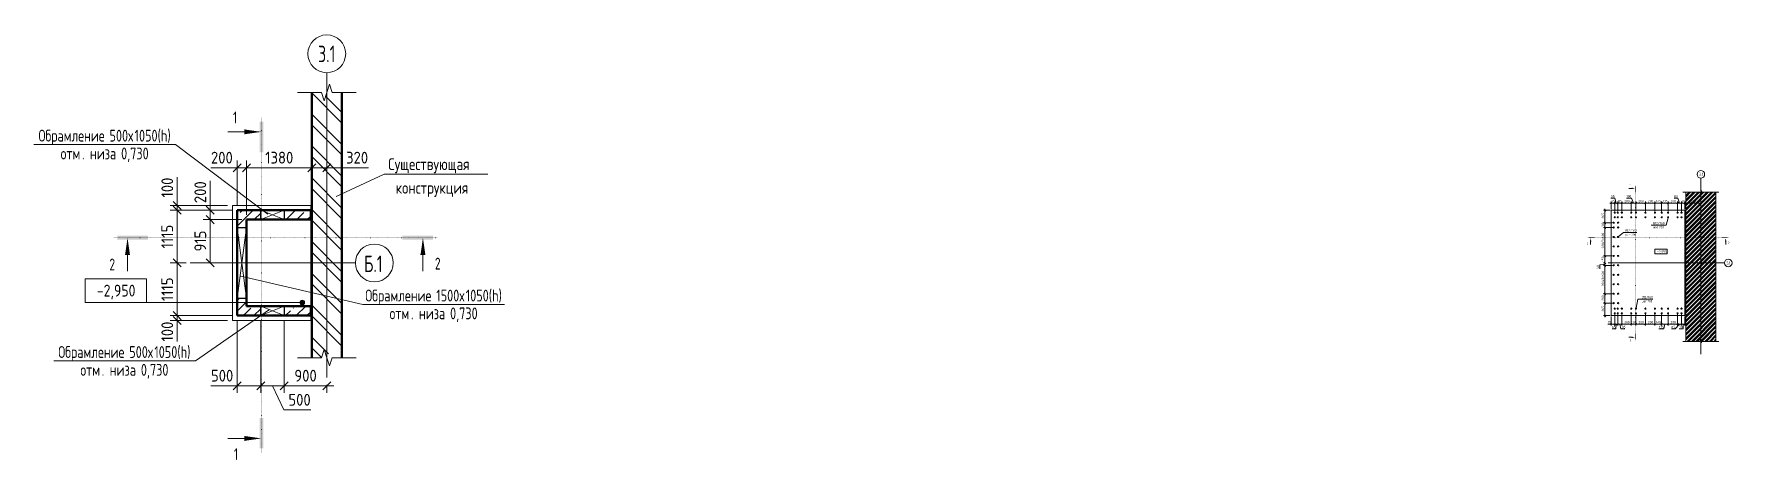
# Model space of a CAD drawing. Header units: millimetres. Extents: x -2461 to 50011, y -6221 to 38236.
# Drawn here: x -2461 to 33503, y 29228 to 38236 of the extents above; entities that cross this region are included whole.
import ezdxf

# ---------------------------------------------------------------- set-up
doc = ezdxf.new("R2010")
doc.units = ezdxf.units.MM
doc.linetypes.add('02 Штрихпунктирная _20 мм_', pattern=[25, 20, -2.5, 0, -2.5])
doc.linetypes.add('04 Пунктир 10мм', pattern=[10, 0, -10])
for name, color, linetype, lineweight in [('AA_Dim', 7, 'Continuous', 9), ('AA_Dim-100', 7, 'Continuous', 9), ('AA_Dim-20', 7, 'Continuous', 9), ('AA_Oformlenie', 7, 'Continuous', 9), ('AA_Razrez', 7, 'Continuous', 9), ('AA_Vinoska', 7, 'Continuous', 9), ('AA_Visotnaya otmetka', 7, 'Continuous', 9), ('AF_Okno', 7, 'Continuous', 18), ('AF_Pokritie', 7, 'Continuous', 9), ('AF_Stena', 7, 'Continuous', 18), ('AF_Stena_Опалубка', 253, 'Continuous', 18), ('KR_Armatura', 7, 'Continuous', 20), ('KR_Armatura_Tonkie', 7, 'Continuous', 20), ('KR_Fundament', 7, 'Continuous', 18), ('Оси', 7, 'Continuous', 9)]:
    doc.layers.add(name, color=color, linetype=linetype, lineweight=lineweight)
doc.styles.add('GOST Common', font='GOST Common.ttf', dxfattribs={"width": 0.85, "height": 250})
doc.styles.add('ISOCPEUR', font='isocpeur.ttf', dxfattribs={"width": 0.7, "height": 350})
doc.styles.add('ISOCPEUR_1', font='isocpeur.ttf', dxfattribs={"width": 0.85, "height": 250})
doc.styles.add('ISOCPEUR_2', font='isocpeur.ttf', dxfattribs={"width": 0.9, "height": 250})
doc.styles.add('ISOCPEUR_3', font='isocpeur.ttf', dxfattribs={"width": 0.75, "height": 250})
doc.styles.add('ISOCPEUR_4', font='isocpeur.ttf', dxfattribs={"width": 0.7, "height": 250})
doc.styles.add('ISOCPEUR_5', font='isocpeur.ttf', dxfattribs={"width": 0.7, "height": 70})
doc.styles.add('ISOCPEUR_6', font='isocpeur.ttf', dxfattribs={"width": 0.7, "height": 50})
doc.styles.add('ISOCPEUR_7', font='isocpeur.ttf', dxfattribs={"width": 0.85, "height": 50})
doc.styles.add('ISOCPEUR_8', font='isocpeur.ttf', dxfattribs={"width": 0.9, "height": 50})
doc.styles.add('ISOCPEUR_9', font='isocpeur.ttf', dxfattribs={"width": 0.8, "height": 50})
doc.dimstyles.new('00_Точн_3_знака__прозр_', dxfattribs={"dimscale": 304.8, "dimtxt": 248.995294, "dimasz": 0.557743, "dimexe": 0.492126, "dimexo": 0.328084, "dimgap": 0.032808, "dimtad": 1, "dimdec": 3, "dimrnd": 0.001, "dimdsep": 46, "dimtxsty": 'ISOCPEUR_2', "dimblk1": 'OBLIQUE', "dimblk2": 'OBLIQUE', "dimsah": 1, "dimcen": 0.09, "dimdle": 0.492126, "dimazin": 0, "dimtfac": 1, "dimtdec": 4, "dimtix": 1, "dimtmove": 1, "dimatfit": 3, "dimfxl": 1, "dimtvp": 1, "dimtolj": 1, "dimtzin": 0, "dimlwd": 18, "dimlwe": 18, "dimarcsym": 2})
doc.dimstyles.new('00_Точн_3_знака__прозр__1', dxfattribs={"dimscale": 304.8, "dimtxt": 248.995294, "dimasz": 0.557743, "dimexe": 0.492126, "dimexo": 0.328084, "dimgap": 0.032808, "dimtad": 1, "dimdec": 3, "dimrnd": 0.001, "dimdsep": 46, "dimtxsty": 'ISOCPEUR_2', "dimblk1": 'OBLIQUE', "dimblk2": 'OBLIQUE', "dimsah": 1, "dimcen": 0.09, "dimdle": 0.492126, "dimazin": 0, "dimtfac": 1, "dimtdec": 4, "dimtix": 1, "dimtmove": 0, "dimatfit": 3, "dimfxl": 1, "dimtvp": 1, "dimtolj": 1, "dimtzin": 0, "dimlwd": 18, "dimlwe": 18, "dimarcsym": 2})
doc.dimstyles.new('05_Округл_5мм__прозр_', dxfattribs={"dimscale": 304.8, "dimtxt": 49.799059, "dimasz": 0.111549, "dimexe": 0.098425, "dimexo": 0.065617, "dimgap": 0.006562, "dimtad": 1, "dimdec": 0, "dimrnd": 5, "dimdsep": 46, "dimtxsty": 'ISOCPEUR_8', "dimblk1": 'OBLIQUE', "dimblk2": 'OBLIQUE', "dimsah": 1, "dimcen": 0.09, "dimdle": 0.098425, "dimazin": 0, "dimtfac": 1, "dimtdec": 4, "dimtix": 1, "dimtmove": 0, "dimatfit": 3, "dimfxl": 1, "dimtvp": 1, "dimtolj": 1, "dimtzin": 0, "dimlwd": 18, "dimlwe": 18, "dimarcsym": 2})
doc.dimstyles.new('05_Округл_5мм__прозр__1', dxfattribs={"dimscale": 304.8, "dimtxt": 49.799059, "dimasz": 0.111549, "dimexe": 0.098425, "dimexo": 0.065617, "dimgap": 0.006562, "dimtad": 1, "dimdec": 0, "dimrnd": 5, "dimdsep": 46, "dimtxsty": 'ISOCPEUR_8', "dimblk1": 'OBLIQUE', "dimblk2": 'OBLIQUE', "dimsah": 1, "dimcen": 0.09, "dimdle": 0.098425, "dimazin": 0, "dimtfac": 1, "dimtdec": 4, "dimtix": 1, "dimtmove": 1, "dimatfit": 3, "dimfxl": 1, "dimtvp": 1, "dimtolj": 1, "dimtzin": 0, "dimlwd": 18, "dimlwe": 18, "dimarcsym": 2})
pattern_1 = [(45, (0, 0), (-224.5064, 224.5064), []), (45, (224.5, 0), (-224.5064, 224.5064), [396.875, -79.375, 3.353, -76.022])]

msp = doc.modelspace()

# ---------------------------------------------------------------- texts
at = {"layer": 'AA_Razrez', "attachment_point": 1}
for s, insert, char_height, width, style in [('\\fISOCPEUR|b0|i0|c204|p34|;\\W.7;1', (1755.0315, 36596.5403), 250, 106.624437, 'ISOCPEUR_4'), ('\\fISOCPEUR|b0|i0|c204|p34|;\\W.7;1', (31336.3146, 35058.1536), 50, 21.324887, 'ISOCPEUR_6'), ('\\fISOCPEUR|b0|i0|c204|p34|;\\W.7;2', (30429.5914, 33839.8057), 50, 30.303787, 'ISOCPEUR_6'), ('\\fISOCPEUR|b0|i0|c204|p34|;\\W.7;2', (33418.3837, 33843.6406), 50, 30.303787, 'ISOCPEUR_6'), ('\\fISOCPEUR|b0|i0|c204|p34|;\\W.7;2', (-862.7958, 33486.2194), 250, 151.518937, 'ISOCPEUR_4'), ('\\fISOCPEUR|b0|i0|c204|p34|;\\W.7;2', (6030.7019, 33505.3936), 250, 151.518937, 'ISOCPEUR_4'), ('\\fISOCPEUR|b0|i0|c204|p34|;\\W.7;1', (31340.1495, 31781.3856), 50, 21.324887, 'ISOCPEUR_6'), ('\\fISOCPEUR|b0|i0|c204|p34|;\\W.7;1', (1774.2057, 29477.2774), 250, 106.624437, 'ISOCPEUR_4')]:
    msp.add_mtext(s, dxfattribs=dict(at, insert=insert, char_height=char_height, width=width, style=style))
at = {"layer": 'AA_Vinoska', "attachment_point": 1}
for s, insert, char_height, width, style in [('Обрамление', (-2364.5254, 36211.1032), 250, 1677.531094, 'ISOCPEUR_3'), (' 500', (-980.4238, 36211.1032), 250, 625.31625, 'ISOCPEUR_3'), ('\\fISOCPEUR|b0|i0|c204|p34|;\\W.75;х', (-464.4863, 36211.1032), 250, 162.341719, 'ISOCPEUR_3'), ('1050(h)', (-330.541, 36211.1032), 250, 943.987031, 'ISOCPEUR_3'), ('отм', (-1895.7754, 35834.3673), 250, 547.151719, 'ISOCPEUR_3'), ('. ', (-1444.3301, 35834.3673), 250, 204.430312, 'ISOCPEUR_3'), ('низа', (-1275.6582, 35834.3673), 250, 655.379531, 'ISOCPEUR_3'), (' 0,730', (-734.916, 35834.3673), 250, 865.8225, 'ISOCPEUR_3'), ('Существующая', (5043.4037, 35609.2005), 250, 2439.535062, 'GOST Common'), ('конструкция', (5198.1037, 35109.2005), 250, 2064.746156, 'GOST Common'), ('\\fISOCPEUR|b0|i0|c204|p34|;\\W.9;В', (31830.3935, 34260.9523), 50, 43.291125, 'ISOCPEUR_8'), ('12/160', (31866.1123, 34260.9523), 50, 210.683475, 'ISOCPEUR_8'), (' 200', (31928.3318, 34174.9712), 50, 133.4008, 'ISOCPEUR_9'), ('\\fISOCPEUR|b0|i0|c204|p34|;\\W.9;В', (31242.9747, 34104.6736), 50, 43.291125, 'ISOCPEUR_8'), ('шаг', (31244.6047, 34018.6925), 50, 116.7257, 'ISOCPEUR_9'), ('12/160', (31278.6935, 34104.6736), 50, 210.683475, 'ISOCPEUR_8'), (' 200', (31340.9131, 34018.6925), 50, 133.4008, 'ISOCPEUR_9'), ('шаг', (31832.0235, 34174.9712), 50, 116.7257, 'ISOCPEUR_9'), ('Обрамление', (4555.5456, 32829.6725), 250, 1677.531094, 'ISOCPEUR_3'), (' 1500', (5939.6471, 32829.6725), 250, 739.556719, 'ISOCPEUR_3'), ('\\fISOCPEUR|b0|i0|c204|p34|;\\W.75;х', (6549.8424, 32829.6725), 250, 162.341719, 'ISOCPEUR_3'), ('1050(h)', (6683.7878, 32829.6725), 250, 943.987031, 'ISOCPEUR_3'), ('отм', (5071.5456, 32452.9366), 250, 547.151719, 'ISOCPEUR_3'), ('низа', (5691.6628, 32452.9366), 250, 655.379531, 'ISOCPEUR_3'), (' 0,730', (6232.4049, 32452.9366), 250, 865.8225, 'ISOCPEUR_3'), ('\\fISOCPEUR|b0|i0|c204|p34|;\\W.9;В', (31586.855, 32696.6092), 50, 43.291125, 'ISOCPEUR_8'), ('шаг', (31588.485, 32610.6281), 50, 116.7257, 'ISOCPEUR_9'), ('12/160', (31622.5738, 32696.6092), 50, 210.683475, 'ISOCPEUR_8'), (' 200', (31684.7933, 32610.6281), 50, 133.4008, 'ISOCPEUR_9'), ('. ', (5522.9909, 32452.9366), 250, 204.430312, 'ISOCPEUR_3'), ('1050(h)', (87.8048, 31635.6248), 250, 943.987031, 'ISOCPEUR_3'), ('Обрамление', (-1946.1796, 31635.6248), 250, 1677.531094, 'ISOCPEUR_3'), (' 500', (-562.0781, 31635.6248), 250, 625.31625, 'ISOCPEUR_3'), ('\\fISOCPEUR|b0|i0|c204|p34|;\\W.75;х', (-46.1406, 31635.6248), 250, 162.341719, 'ISOCPEUR_3'), ('отм', (-1477.4296, 31258.8889), 250, 547.151719, 'ISOCPEUR_3'), ('. ', (-1025.9843, 31258.8889), 250, 204.430312, 'ISOCPEUR_3'), ('низа', (-857.3124, 31258.8889), 250, 655.379531, 'ISOCPEUR_3'), (' 0,730', (-316.5702, 31258.8889), 250, 865.8225, 'ISOCPEUR_3')]:
    msp.add_mtext(s, dxfattribs=dict(at, insert=insert, char_height=char_height, width=width, style=style))
at = {"layer": 'AA_Visotnaya otmetka', "attachment_point": 1, "line_spacing_factor": 1.149209}
for insert, char_height, width, style in [((31919.6917, 33660.1405), 50, 193.606012, 'ISOCPEUR_7'), ((-1130.4622, 32934.5106), 250, 968.03006, 'ISOCPEUR_1')]:
    msp.add_mtext('-2,950', dxfattribs=dict(at, insert=insert, char_height=char_height, width=width, style=style))
at = {"layer": 'Оси', "attachment_point": 1}
for s, insert, char_height, width, style in [('3.1', (3555.5424, 37990.1311), 350, 448.945, 'ISOCPEUR'), ('3.1', (32805.1404, 35302.863), 70, 89.789, 'ISOCPEUR_5'), ('\\fISOCPEUR|b0|i0|c204|p34|;\\W.7;Б', (4528.3132, 33552.0381), 350, 241.307937, 'ISOCPEUR'), ('.1', (4727.4122, 33552.0381), 350, 241.307937, 'ISOCPEUR'), ('\\fISOCPEUR|b0|i0|c204|p34|;\\W.7;Б', (33378.7277, 33426.4076), 70, 48.261587, 'ISOCPEUR_5'), ('.1', (33418.5475, 33426.4076), 70, 48.261587, 'ISOCPEUR_5')]:
    msp.add_mtext(s, dxfattribs=dict(at, insert=insert, char_height=char_height, width=width, style=style))

# ---------------------------------------------------------------- blocks, each defined once
blk = doc.blocks.new('231_Отверстие прямоугольное в стене _Окно_Стена_ - Отверстие прямоугольное с обрамлением-4140413-Схема расположения форшахты в_о 3_1-Б_1')
at = {"layer": 'AA_Oformlenie', "lineweight": 30}
for p, q in [((-125, -100), (-125, 100)), ((-125, 100), (375, 100)), ((375, 100), (375, -100)), ((375, -100), (-125, -100))]:
    blk.add_line(p, q, dxfattribs=at)
at = {"layer": 'AA_Oformlenie'}
for p, q in [((-125, 100), (-125, -100)), ((375, 100), (-125, 100)), ((375, 100), (-125, -100)), ((-125, 100), (375, -100)), ((375, 100), (375, -100)), ((-125, -100), (375, -100))]:
    blk.add_line(p, q, dxfattribs=at)
at = {"layer": 'AF_Okno', "lineweight": 9}
for p, q in [((275, 100), (-125, 100)), ((375, 100), (275, 100)), ((-125, -100), (-25, -100)), ((-25, -100), (375, -100))]:
    blk.add_line(p, q, dxfattribs=at)
blk = doc.blocks.new('231_Отверстие прямоугольное в стене _Окно_Стена_ - Отверстие прямоугольное с обрамлением-4126487-Схема расположения форшахты в_о 3_1-Б_1')
at = {"layer": 'AA_Oformlenie', "lineweight": 30}
for p, q in [((-625, -100), (-625, 100)), ((-625, 100), (875, 100)), ((875, 100), (875, -100)), ((875, -100), (-625, -100))]:
    blk.add_line(p, q, dxfattribs=at)
at = {"layer": 'AA_Oformlenie'}
for p, q in [((-625, 100), (-625, -100)), ((875, 100), (-625, 100)), ((875, 100), (-625, -100)), ((-625, 100), (875, -100)), ((875, 100), (875, -100)), ((-625, -100), (875, -100))]:
    blk.add_line(p, q, dxfattribs=at)
at = {"layer": 'AF_Okno', "lineweight": 9}
for p, q in [((665, 100), (-625, 100)), ((875, 100), (665, 100)), ((-625, -100), (-415, -100)), ((-415, -100), (875, -100))]:
    blk.add_line(p, q, dxfattribs=at)
blk = doc.blocks.new('011_ЛинияОбрыва _ЭлУзла_Линия_ - Тип 1-4027516-Схема расположения форшахты в_о 3_1-Б_1')
at = {"layer": 'AA_Oformlenie'}
for p, q in [((0, 0), (210, 0)), ((433, 0), (640, 0))]:
    blk.add_line(p, q, dxfattribs=at)
blk = doc.blocks.new('011_ЛинияОбрыва _ЭлУзла_Линия_ - Тип 1-4128965-Схема расположения форшахты в_о 3_1-Б_1')
at = {"layer": 'AA_Oformlenie'}
for p, q in [((0, 0), (210, 0)), ((433, 0), (640, 0))]:
    blk.add_line(p, q, dxfattribs=at)
blk = doc.blocks.new('265_Выпуск П одной длины _НесАрм_РабПлоск_ - В1 _d12_ t250-4071037-Схема расположения арматурных выпусков вундаментной плиты в_о 3_1-Б_1')
at = {"layer": 'KR_Armatura_Tonkie', "lineweight": 35}
for points in [[(-12, 0), (-12, -2), (-11, -3), (-10, -4), (-9, -5), (-8, -6), (-6, -6), (-4, -6), (-3, -5), (-2, -4), (-1, -3), (0, -2), (0, 0), (0, 2), (-1, 3), (-2, 4), (-3, 5), (-4, 6), (-6, 6), (-8, 6), (-9, 5), (-10, 4), (-11, 3), (-12, 2)], [(92, 0), (92, -2), (93, -3), (94, -4), (95, -5), (96, -6), (98, -6), (100, -6), (101, -5), (102, -4), (103, -3), (104, -2), (104, 0), (104, 2), (103, 3), (102, 4), (101, 5), (100, 6), (98, 6), (96, 6), (95, 5), (94, 4), (93, 3), (92, 2)]]:
    blk.add_hatch(color=256, dxfattribs=at).paths.add_polyline_path(points)
at = {"layer": 'KR_Armatura'}
for centre in [(-6, 0), (98, 0)]:
    blk.add_circle(centre, 6, dxfattribs=at)
at = {"layer": 'KR_Armatura_Tonkie', "lineweight": 35}
for p, q in [((0, 0), (15, 0)), ((92, 0), (77, 0))]:
    blk.add_line(p, q, dxfattribs=at)
for centre, start, end in [((-6, 0), 360, 180), ((-6, 0), 180, 360), ((98, 0), 360, 180), ((98, 0), 180, 360)]:
    blk.add_arc(centre, 6, start, end, dxfattribs=at)
blk = doc.blocks.new('265_Выпуск П одной длины _НесАрм_РабПлоск_ - В1 _d12_ t250-V1-Схема расположения арматурных выпусков вундаментной плиты в_о 3_1-Б_1')
at = {"layer": 'KR_Armatura_Tonkie', "lineweight": 35}
for points in [[(-12, 0), (-12, -2), (-11, -3), (-10, -4), (-9, -5), (-8, -6), (-6, -6), (-4, -6), (-3, -5), (-2, -4), (-1, -3), (0, -2), (0, 1), (0, 2), (-1, 3), (-2, 4), (-3, 5), (-4, 6), (-6, 6), (-8, 6), (-9, 5), (-10, 4), (-11, 3), (-12, 1)], [(92, 0), (92, -2), (93, -3), (94, -4), (95, -5), (96, -6), (98, -6), (100, -6), (101, -5), (102, -4), (103, -3), (104, -2), (104, 0), (104, 2), (103, 3), (102, 4), (101, 5), (100, 6), (98, 6), (96, 6), (95, 5), (94, 4), (93, 3), (92, 1)]]:
    blk.add_hatch(color=256, dxfattribs=at).paths.add_polyline_path(points)
at = {"layer": 'KR_Armatura'}
for centre in [(-6, 0), (98, 0)]:
    blk.add_circle(centre, 6, dxfattribs=at)
at = {"layer": 'KR_Armatura_Tonkie', "lineweight": 35}
for p, q in [((0, 0), (15, 0)), ((92, 0), (77, 0))]:
    blk.add_line(p, q, dxfattribs=at)
for centre, start, end in [((-6, 0), 360, 180), ((-6, 0), 180, 360), ((98, 0), 360, 180), ((98, 0), 180, 360)]:
    blk.add_arc(centre, 6, start, end, dxfattribs=at)
blk = doc.blocks.new('265_Выпуск П одной длины _НесАрм_РабПлоск_ - В1 _d12_ t250-V2-Схема расположения арматурных выпусков вундаментной плиты в_о 3_1-Б_1')
at = {"layer": 'KR_Armatura_Tonkie', "lineweight": 35}
for points in [[(-12, 0), (-12, -2), (-11, -3), (-10, -4), (-9, -5), (-8, -6), (-6, -6), (-4, -6), (-3, -5), (-2, -4), (-1, -3), (0, -2), (0, 0), (0, 2), (-1, 3), (-2, 4), (-3, 5), (-4, 6), (-6, 6), (-8, 6), (-9, 5), (-10, 4), (-11, 3), (-12, 2)], [(92, 0), (92, -2), (93, -3), (94, -4), (95, -5), (96, -6), (99, -6), (100, -6), (101, -5), (102, -4), (103, -3), (104, -2), (104, 0), (104, 2), (103, 3), (102, 4), (101, 5), (99, 6), (98, 6), (96, 6), (95, 5), (94, 4), (93, 3), (92, 2)]]:
    blk.add_hatch(color=256, dxfattribs=at).paths.add_polyline_path(points)
at = {"layer": 'KR_Armatura'}
for centre in [(-6, 0), (98, 0)]:
    blk.add_circle(centre, 6, dxfattribs=at)
at = {"layer": 'KR_Armatura_Tonkie', "lineweight": 35}
for p, q in [((0, 0), (15, 0)), ((92, 0), (77, 0))]:
    blk.add_line(p, q, dxfattribs=at)
for centre, start, end in [((-6, 0), 360, 180), ((-6, 0), 180, 360), ((98, 0), 360, 180), ((98, 0), 180, 360)]:
    blk.add_arc(centre, 6, start, end, dxfattribs=at)
blk = doc.blocks.new('265_Выпуск П одной длины _НесАрм_РабПлоск_ - В1 _d12_ t250-V3-Схема расположения арматурных выпусков вундаментной плиты в_о 3_1-Б_1')
at = {"layer": 'KR_Armatura_Tonkie', "lineweight": 35}
for points in [[(-12, 0), (-12, -2), (-11, -3), (-10, -4), (-9, -5), (-8, -6), (-6, -6), (-4, -6), (-3, -5), (-2, -4), (-1, -3), (0, -2), (0, 1), (0, 2), (-1, 3), (-2, 4), (-3, 5), (-4, 6), (-6, 6), (-8, 6), (-9, 5), (-10, 4), (-11, 3), (-12, 2)], [(92, 0), (92, -2), (93, -3), (94, -4), (95, -5), (96, -6), (98, -6), (100, -6), (101, -5), (102, -4), (103, -3), (104, -2), (104, 1), (104, 2), (103, 3), (102, 4), (101, 5), (100, 6), (98, 6), (96, 6), (95, 5), (94, 4), (93, 3), (92, 1)]]:
    blk.add_hatch(color=256, dxfattribs=at).paths.add_polyline_path(points)
at = {"layer": 'KR_Armatura'}
for centre in [(-6, 0), (98, 0)]:
    blk.add_circle(centre, 6, dxfattribs=at)
at = {"layer": 'KR_Armatura_Tonkie', "lineweight": 35}
for p, q in [((0, 0), (15, 0)), ((92, 0), (77, 0))]:
    blk.add_line(p, q, dxfattribs=at)
for centre, start, end in [((-6, 0), 360, 180), ((-6, 0), 180, 360), ((98, 0), 360, 180), ((98, 0), 180, 360)]:
    blk.add_arc(centre, 6, start, end, dxfattribs=at)
blk = doc.blocks.new('265_Выпуск П одной длины _НесАрм_РабПлоск_ - В1 _d12_ t250-V4-Схема расположения арматурных выпусков вундаментной плиты в_о 3_1-Б_1')
at = {"layer": 'KR_Armatura_Tonkie', "lineweight": 35}
for points in [[(-6, 6), (-8, 6), (-9, 5), (-10, 4), (-11, 3), (-12, 2), (-12, -1), (-12, -2), (-11, -3), (-10, -4), (-9, -5), (-8, -6), (-6, -6), (-4, -6), (-3, -5), (-2, -4), (-1, -3), (0, -1), (0, 0), (0, 2), (-1, 3), (-2, 4), (-4, 5), (-4, 6)], [(98, 6), (96, 6), (95, 5), (94, 4), (93, 3), (92, 2), (92, -1), (92, -2), (93, -3), (94, -4), (95, -5), (96, -6), (98, -6), (100, -6), (101, -5), (102, -4), (103, -3), (104, -2), (104, 0), (104, 2), (103, 3), (102, 4), (101, 5), (100, 6)]]:
    blk.add_hatch(color=256, dxfattribs=at).paths.add_polyline_path(points)
at = {"layer": 'KR_Armatura'}
for centre in [(-6, 0), (98, 0)]:
    blk.add_circle(centre, 6, dxfattribs=at)
at = {"layer": 'KR_Armatura_Tonkie', "lineweight": 35}
for p, q in [((0, 0), (15, 0)), ((92, 0), (77, 0))]:
    blk.add_line(p, q, dxfattribs=at)
for centre, start, end in [((-6, 0), 360, 180), ((-6, 0), 180, 360), ((98, 0), 360, 180), ((98, 0), 180, 360)]:
    blk.add_arc(centre, 6, start, end, dxfattribs=at)
blk = doc.blocks.new('265_Выпуск П одной длины _НесАрм_РабПлоск_ - В1 _d12_ t250-V5-Схема расположения арматурных выпусков вундаментной плиты в_о 3_1-Б_1')
at = {"layer": 'KR_Armatura_Tonkie', "lineweight": 35}
for points in [[(-6, 6), (-8, 6), (-9, 5), (-10, 4), (-11, 3), (-12, 2), (-12, 0), (-12, -2), (-11, -3), (-10, -4), (-9, -5), (-8, -6), (-6, -6), (-4, -6), (-3, -5), (-2, -4), (-1, -3), (0, -2), (0, 0), (0, 2), (-1, 3), (-2, 4), (-3, 5), (-4, 6)], [(98, 6), (96, 6), (95, 5), (94, 4), (93, 3), (92, 2), (92, 0), (92, -2), (93, -3), (94, -4), (95, -5), (96, -6), (98, -6), (100, -6), (101, -5), (102, -4), (103, -3), (104, -2), (104, 0), (104, 2), (103, 3), (102, 4), (101, 5), (100, 6)]]:
    blk.add_hatch(color=256, dxfattribs=at).paths.add_polyline_path(points)
at = {"layer": 'KR_Armatura'}
for centre in [(-6, 0), (98, 0)]:
    blk.add_circle(centre, 6, dxfattribs=at)
at = {"layer": 'KR_Armatura_Tonkie', "lineweight": 35}
for p, q in [((0, 0), (15, 0)), ((92, 0), (77, 0))]:
    blk.add_line(p, q, dxfattribs=at)
for centre, start, end in [((-6, 0), 360, 180), ((-6, 0), 180, 360), ((98, 0), 360, 180), ((98, 0), 180, 360)]:
    blk.add_arc(centre, 6, start, end, dxfattribs=at)
blk = doc.blocks.new('011_ЛинияОбрыва _ЭлУзла_Линия_ - Тип 1-4027516-Схема расположения арматурных выпусков вундаментной плиты в_о 3_1-Б_1')
at = {"layer": 'AA_Oformlenie'}
for p, q in [((0, 0), (298, 0)), ((343, 0), (640, 0))]:
    blk.add_line(p, q, dxfattribs=at)
blk = doc.blocks.new('011_ЛинияОбрыва _ЭлУзла_Линия_ - Тип 1-4128965-Схема расположения арматурных выпусков вундаментной плиты в_о 3_1-Б_1')
at = {"layer": 'AA_Oformlenie'}
for p, q in [((0, 0), (298, 0)), ((343, 0), (640, 0))]:
    blk.add_line(p, q, dxfattribs=at)
blk = doc.blocks.new('Ось сетки - d_4мм-2765513-Схема расположения форшахты в_о 3_1-Б_1')
at = {"layer": 'Оси'}
for start, end in [(360, 180), (360, 180), (180, 360), (180, 360)]:
    blk.add_arc((0, 0), 4, start, end, dxfattribs=at)
blk = doc.blocks.new('Высотные отметки - Рамка вверх-400294-Схема расположения форшахты в_о 3_1-Б_1')
at = {"layer": 'AA_Vinoska'}
for p, q in [((-13, 0), (-13, 5)), ((-13, 5), (0, 5)), ((0, 5), (0, 0)), ((0, 0), (-13, 0))]:
    blk.add_line(p, q, dxfattribs=at)
blk = doc.blocks.new('DIMBLOCK1-Схема расположения форшахты в_о 3_1-Б_1')
at = {"layer": 'AA_Dim-100', "lineweight": 18}
for p, q in [((1273, 35133), (1273, 34559)), ((1273, 34660), (1273, 34310)), ((1273, 34559), (1273, 34410)), ((1741, 34510), (1123, 34510)), ((1941, 34310), (1123, 34310)), ((1273, 34510), (1741, 34510)), ((1273, 34310), (1941, 34310))]:
    blk.add_line(p, q, dxfattribs=at)
at = {"layer": 'AA_Dim-100', "lineweight": 30}
for p, q in [((1273, 34510), (1188, 34595)), ((1273, 34310), (1188, 34395)), ((1273, 34510), (1358, 34425)), ((1273, 34310), (1358, 34225))]:
    blk.add_line(p, q, dxfattribs=at)
at = {"layer": 'AA_Dim-100', "color": 0, "lineweight": 18, "insert": (937, 34659), "char_height": 250, "width": 568.86, "attachment_point": 1, "rotation": 90, "line_spacing_factor": 1.149209, "style": 'ISOCPEUR_2'}
blk.add_mtext('200', dxfattribs=at)
blk = doc.blocks.new('_Oblique')
at = {"color": 0, "linetype": 'ByBlock', "lineweight": -2}
blk.add_line((-0.5, -0.5), (0.5, 0.5), dxfattribs=at)
blk = doc.blocks.new('DIMBLOCK2-Схема расположения форшахты в_о 3_1-Б_1')
at = {"layer": 'AA_Dim-100', "lineweight": 18}
for p, q in [((1941, 34310), (1123, 34310)), ((1273, 34310), (1273, 33395)), ((1273, 34310), (1941, 34310)), ((1294, 33395), (1123, 33395)), ((1273, 33395), (1294, 33395))]:
    blk.add_line(p, q, dxfattribs=at)
at = {"layer": 'AA_Dim-100', "lineweight": 30}
for p, q in [((1273, 34310), (1188, 34395)), ((1273, 34310), (1358, 34225)), ((1273, 33395), (1188, 33480)), ((1273, 33395), (1358, 33310))]:
    blk.add_line(p, q, dxfattribs=at)
at = {"layer": 'AA_Dim-100', "color": 0, "lineweight": 18, "insert": (937, 33637), "char_height": 250, "width": 517.14, "attachment_point": 1, "rotation": 90, "line_spacing_factor": 1.149209, "style": 'ISOCPEUR_2'}
blk.add_mtext('915', dxfattribs=at)
blk = doc.blocks.new('010_Текст с выноской - Текст 2 строки-4027658-Схема расположения форшахты в_о 3_1-Б_1')
at = {"layer": 'AA_Vinoska'}
blk.add_line((-11, 0), (11, 0), dxfattribs=at)
blk = doc.blocks.new('042_М_Отверстия - Позиция и размер-2808408-Схема расположения форшахты в_о 3_1-Б_1')
at = {"layer": 'AA_Vinoska'}
blk.add_line((-15, 0), (15, 0), dxfattribs=at)
blk = doc.blocks.new('Разрез - Номер узла_ сзади-394133-Схема расположения форшахты в_о 3_1-Б_1')
at = {"layer": 'AA_Razrez'}
for points in [[(7.33, 0.4), (7.33, -0.39), (0.87, -0.39), (0.87, 0.4)], [(3.5, -3.53), (2.5, -3.53), (3, 0)]]:
    blk.add_hatch(color=256, dxfattribs=at).paths.add_polyline_path(points)
for p, q in [((2.5, -3.53), (3.5, -3.53)), ((3, -3), (3, -7.1))]:
    blk.add_line(p, q, dxfattribs=at)
blk = doc.blocks.new('Разрез - Номер узла_ спереди-394134-Схема расположения форшахты в_о 3_1-Б_1')
at = {"layer": 'AA_Razrez'}
for points in [[(7.33, 0.4), (7.33, -0.39), (0.87, -0.39), (0.87, 0.4)], [(3.5, -3.53), (2.5, -3.53), (3, 0)]]:
    blk.add_hatch(color=256, dxfattribs=at).paths.add_polyline_path(points)
for p, q in [((2.5, -3.53), (3.5, -3.53)), ((3, -3), (3, -7.1))]:
    blk.add_line(p, q, dxfattribs=at)
blk = doc.blocks.new('DIMBLOCK3-Схема расположения форшахты в_о 3_1-Б_1')
at = {"layer": 'AA_Dim-100', "lineweight": 18}
for p, q in [((573, 35208), (573, 34678)), ((1641, 34610), (423, 34610)), ((573, 34760), (573, 34510)), ((573, 34678), (573, 34560)), ((573, 34610), (1641, 34610)), ((1741, 34510), (423, 34510)), ((573, 34510), (1741, 34510))]:
    blk.add_line(p, q, dxfattribs=at)
at = {"layer": 'AA_Dim-100', "lineweight": 30}
for p, q in [((573, 34610), (488, 34695)), ((573, 34510), (488, 34595)), ((573, 34610), (658, 34525)), ((573, 34510), (658, 34425))]:
    blk.add_line(p, q, dxfattribs=at)
at = {"layer": 'AA_Dim-100', "color": 0, "lineweight": 18, "insert": (237, 34778), "char_height": 250, "width": 517.14, "attachment_point": 1, "rotation": 90, "line_spacing_factor": 1.149209, "style": 'ISOCPEUR_2'}
blk.add_mtext('100', dxfattribs=at)
blk = doc.blocks.new('DIMBLOCK4-Схема расположения форшахты в_о 3_1-Б_1')
at = {"layer": 'AA_Dim-100', "lineweight": 30}
for p, q in [((573, 34510), (488, 34595)), ((573, 34510), (658, 34425)), ((573, 33395), (488, 33480)), ((573, 33395), (658, 33310))]:
    blk.add_line(p, q, dxfattribs=at)
at = {"layer": 'AA_Dim-100', "lineweight": 18}
for p, q in [((1741, 34510), (423, 34510)), ((573, 34510), (573, 33395)), ((573, 34510), (1741, 34510)), ((764, 33395), (423, 33395)), ((573, 33395), (764, 33395))]:
    blk.add_line(p, q, dxfattribs=at)
at = {"layer": 'AA_Dim-100', "color": 0, "lineweight": 18, "insert": (237, 33701), "char_height": 250, "width": 603.33, "attachment_point": 1, "rotation": 90, "line_spacing_factor": 1.149209, "style": 'ISOCPEUR_2'}
blk.add_mtext('1115', dxfattribs=at)
blk = doc.blocks.new('DIMBLOCK5-Схема расположения форшахты в_о 3_1-Б_1')
at = {"layer": 'AA_Dim-100', "lineweight": 30}
for p, q in [((573, 33395), (488, 33480)), ((573, 33395), (658, 33310)), ((573, 32280), (488, 32365)), ((573, 32280), (658, 32195))]:
    blk.add_line(p, q, dxfattribs=at)
at = {"layer": 'AA_Dim-100', "lineweight": 18}
for p, q in [((764, 33395), (423, 33395)), ((573, 33395), (573, 32280)), ((573, 33395), (764, 33395)), ((1741, 32280), (423, 32280)), ((573, 32280), (1741, 32280))]:
    blk.add_line(p, q, dxfattribs=at)
at = {"layer": 'AA_Dim-100', "color": 0, "lineweight": 18, "insert": (237, 32586), "char_height": 250, "width": 603.33, "attachment_point": 1, "rotation": 90, "line_spacing_factor": 1.149209, "style": 'ISOCPEUR_2'}
blk.add_mtext('1115', dxfattribs=at)
blk = doc.blocks.new('DIMBLOCK6-Схема расположения форшахты в_о 3_1-Б_1')
at = {"layer": 'AA_Dim-100', "lineweight": 18}
for p, q in [((1741, 32280), (423, 32280)), ((1641, 32180), (423, 32180)), ((573, 32280), (573, 32030)), ((573, 32280), (1741, 32280)), ((573, 32264), (573, 32230)), ((573, 31733), (573, 32264)), ((573, 32180), (1641, 32180))]:
    blk.add_line(p, q, dxfattribs=at)
at = {"layer": 'AA_Dim-100', "lineweight": 30}
for p, q in [((573, 32280), (488, 32365)), ((573, 32180), (488, 32265)), ((573, 32280), (658, 32195)), ((573, 32180), (658, 32095))]:
    blk.add_line(p, q, dxfattribs=at)
at = {"layer": 'AA_Dim-100', "color": 0, "lineweight": 18, "insert": (237, 31733), "char_height": 250, "width": 517.14, "attachment_point": 1, "rotation": 90, "line_spacing_factor": 1.149209, "style": 'ISOCPEUR_2'}
blk.add_mtext('100', dxfattribs=at)
blk = doc.blocks.new('DIMBLOCK7-Схема расположения форшахты в_о 3_1-Б_1')
at = {"layer": 'AA_Dim-100', "lineweight": 18}
for p, q in [((1288, 35409), (1862, 35409)), ((1691, 35409), (2041, 35409)), ((1841, 34610), (1841, 35559)), ((1841, 35409), (1841, 34610)), ((1862, 35409), (1941, 35409)), ((2041, 34410), (2041, 35559)), ((2041, 35409), (2041, 34410))]:
    blk.add_line(p, q, dxfattribs=at)
at = {"layer": 'AA_Dim-100', "lineweight": 30}
for p, q in [((1841, 35409), (1756, 35324)), ((1841, 35409), (1926, 35494)), ((2041, 35409), (1956, 35324)), ((2041, 35409), (2126, 35494))]:
    blk.add_line(p, q, dxfattribs=at)
at = {"layer": 'AA_Dim-100', "color": 0, "lineweight": 18, "insert": (1288, 35746), "char_height": 250, "width": 568.86, "attachment_point": 1, "line_spacing_factor": 1.149209, "style": 'ISOCPEUR_2'}
blk.add_mtext('200', dxfattribs=at)
blk = doc.blocks.new('DIMBLOCK8-Схема расположения форшахты в_о 3_1-Б_1')
at = {"layer": 'AA_Dim-100', "lineweight": 30}
for p, q in [((2041, 35409), (1956, 35324)), ((2041, 35409), (2126, 35494)), ((3421, 35409), (3336, 35324)), ((3421, 35409), (3506, 35494))]:
    blk.add_line(p, q, dxfattribs=at)
at = {"layer": 'AA_Dim-100', "lineweight": 18}
for p, q in [((2041, 34410), (2041, 35559)), ((2041, 35409), (3421, 35409)), ((2041, 35409), (2041, 34410)), ((3421, 35430), (3421, 35259)), ((3421, 35409), (3421, 35430))]:
    blk.add_line(p, q, dxfattribs=at)
at = {"layer": 'AA_Dim-100', "color": 0, "lineweight": 18, "insert": (2436, 35746), "char_height": 250, "width": 706.76, "attachment_point": 1, "line_spacing_factor": 1.149209, "style": 'ISOCPEUR_2'}
blk.add_mtext('1380', dxfattribs=at)
blk = doc.blocks.new('DIMBLOCK9-Схема расположения форшахты в_о 3_1-Б_1')
at = {"layer": 'AA_Dim-100', "lineweight": 30}
for p, q in [((3421, 35409), (3336, 35324)), ((3421, 35409), (3506, 35494)), ((3741, 35409), (3656, 35324)), ((3741, 35409), (3826, 35494))]:
    blk.add_line(p, q, dxfattribs=at)
at = {"layer": 'AA_Dim-100', "lineweight": 18}
for p, q in [((3421, 35430), (3421, 35259)), ((3421, 35409), (3421, 35430)), ((3421, 35409), (3891, 35409)), ((4050, 35409), (3581, 35409)), ((3741, 35430), (3741, 35259)), ((3741, 35409), (3741, 35430)), ((4624, 35409), (4050, 35409))]:
    blk.add_line(p, q, dxfattribs=at)
at = {"layer": 'AA_Dim-100', "color": 0, "lineweight": 18, "insert": (4150, 35746), "char_height": 250, "width": 568.86, "attachment_point": 1, "line_spacing_factor": 1.149209, "style": 'ISOCPEUR_2'}
blk.add_mtext('320', dxfattribs=at)
blk = doc.blocks.new('DIMBLOCK10-Схема расположения форшахты в_о 3_1-Б_1')
at = {"layer": 'AA_Dim-100', "lineweight": 18}
for p, q in [((1841, 32180), (1841, 30649)), ((1841, 30799), (1841, 32180)), ((2341, 32180), (2341, 30649)), ((2341, 30799), (2341, 32180)), ((1288, 30799), (1862, 30799)), ((1691, 30799), (2341, 30799)), ((1862, 30799), (2091, 30799))]:
    blk.add_line(p, q, dxfattribs=at)
at = {"layer": 'AA_Dim-100', "lineweight": 30}
for p, q in [((1841, 30799), (1756, 30714)), ((1841, 30799), (1926, 30884)), ((2341, 30799), (2256, 30714)), ((2341, 30799), (2426, 30884))]:
    blk.add_line(p, q, dxfattribs=at)
at = {"layer": 'AA_Dim-100', "color": 0, "lineweight": 18, "insert": (1288, 31136), "char_height": 250, "width": 568.86, "attachment_point": 1, "line_spacing_factor": 1.149209, "style": 'ISOCPEUR_2'}
blk.add_mtext('500', dxfattribs=at)
blk = doc.blocks.new('DIMBLOCK11-Схема расположения форшахты в_о 3_1-Б_1')
at = {"layer": 'AA_Dim-100', "lineweight": 18}
for p, q in [((2341, 32180), (2341, 30649)), ((2341, 30799), (2341, 32180)), ((2841, 32180), (2841, 30649)), ((2841, 30799), (2841, 32180)), ((2341, 30799), (2841, 30799)), ((2828, 30289), (2591, 30799)), ((3402, 30289), (2828, 30289))]:
    blk.add_line(p, q, dxfattribs=at)
at = {"layer": 'AA_Dim-100', "lineweight": 30}
for p, q in [((2341, 30799), (2256, 30714)), ((2341, 30799), (2426, 30884)), ((2841, 30799), (2756, 30714)), ((2841, 30799), (2926, 30884))]:
    blk.add_line(p, q, dxfattribs=at)
at = {"layer": 'AA_Dim-100', "color": 0, "lineweight": 18, "insert": (2928, 30626), "char_height": 250, "width": 568.86, "attachment_point": 1, "line_spacing_factor": 1.149209, "style": 'ISOCPEUR_2'}
blk.add_mtext('500', dxfattribs=at)
blk = doc.blocks.new('DIMBLOCK12-Схема расположения форшахты в_о 3_1-Б_1')
at = {"layer": 'AA_Dim-100', "lineweight": 18}
for p, q in [((2841, 32180), (2841, 30649)), ((2841, 30799), (2841, 32180)), ((2841, 30799), (3891, 30799)), ((3741, 30819), (3741, 30649)), ((3741, 30799), (3741, 30819))]:
    blk.add_line(p, q, dxfattribs=at)
at = {"layer": 'AA_Dim-100', "lineweight": 30}
for p, q in [((2841, 30799), (2756, 30714)), ((2841, 30799), (2926, 30884)), ((3741, 30799), (3656, 30714)), ((3741, 30799), (3826, 30884))]:
    blk.add_line(p, q, dxfattribs=at)
at = {"layer": 'AA_Dim-100', "color": 0, "lineweight": 18, "insert": (3054, 31136), "char_height": 250, "width": 568.86, "attachment_point": 1, "line_spacing_factor": 1.149209, "style": 'ISOCPEUR_2'}
blk.add_mtext('900', dxfattribs=at)
blk = doc.blocks.new('Ось сетки - d_4мм-2765513-Схема расположения арматурных выпусков вундаментной плиты в_о 3_1-Б_1')
at = {"layer": 'Оси'}
for start, end in [(360, 180), (360, 180), (180, 360), (180, 360)]:
    blk.add_arc((0, 0), 4, start, end, dxfattribs=at)
blk = doc.blocks.new('Разрез - Номер узла_ сзади-394133-Схема расположения арматурных выпусков вундаментной плиты в_о 3_1-Б_1')
at = {"layer": 'AA_Razrez'}
for points in [[(7.3, 0.4), (7.3, -0.4), (0.9, -0.4), (0.9, 0.4)], [(3.5, -3.5), (2.5, -3.5), (3, 0)]]:
    blk.add_hatch(color=256, dxfattribs=at).paths.add_polyline_path(points)
for p, q in [((2.5, -3.5), (3.5, -3.5)), ((3, -3), (3, -7.1))]:
    blk.add_line(p, q, dxfattribs=at)
blk = doc.blocks.new('Разрез - Номер узла_ спереди-394134-Схема расположения арматурных выпусков вундаментной плиты в_о 3_1-Б_1')
at = {"layer": 'AA_Razrez'}
for points in [[(7.3, 0.4), (7.3, -0.4), (0.9, -0.4), (0.9, 0.4)], [(3.5, -3.5), (2.5, -3.5), (3, 0)]]:
    blk.add_hatch(color=256, dxfattribs=at).paths.add_polyline_path(points)
for p, q in [((2.5, -3.5), (3.5, -3.5)), ((3, -3), (3, -7.1))]:
    blk.add_line(p, q, dxfattribs=at)
blk = doc.blocks.new('Высотные отметки - Рамка вверх-400294-Схема расположения арматурных выпусков вундаментной плиты в_о 3_1-Б_1')
at = {"layer": 'AA_Vinoska'}
for p, q in [((-13, 0), (-13, 5)), ((-13, 5), (0, 5)), ((0, 0), (-13, 0)), ((0, 5), (0, 0))]:
    blk.add_line(p, q, dxfattribs=at)
blk = doc.blocks.new('DIMBLOCK34-Схема расположения арматурных выпусков вундаментной плиты в_о 3_1-Б_1')
at = {"layer": 'AA_Dim-20', "lineweight": 18}
for p, q in [((30912, 34661), (31018, 34661)), ((30942, 34530), (30942, 34691)), ((30942, 34661), (30942, 34530)), ((31018, 34488), (31018, 34691)), ((31018, 34661), (31018, 34488))]:
    blk.add_line(p, q, dxfattribs=at)
at = {"layer": 'AA_Dim-20', "lineweight": 30}
for p, q in [((30942, 34661), (30925, 34644)), ((30942, 34661), (30959, 34678)), ((31018, 34661), (31001, 34644)), ((31018, 34661), (31035, 34678))]:
    blk.add_line(p, q, dxfattribs=at)
at = {"layer": 'AA_Dim-20', "color": 0, "lineweight": 18, "insert": (30949, 34729), "char_height": 50, "width": 75.85, "attachment_point": 1, "line_spacing_factor": 1.149209, "style": 'ISOCPEUR_8'}
blk.add_mtext('75', dxfattribs=at)
blk = doc.blocks.new('DIMBLOCK35-Схема расположения арматурных выпусков вундаментной плиты в_о 3_1-Б_1')
at = {"layer": 'AA_Dim-20', "lineweight": 18}
for p, q in [((30938, 34763), (31022, 34763)), ((31018, 34488), (31018, 34691)), ((31018, 34661), (31082, 34661)), ((31018, 34661), (31018, 34488)), ((31022, 34763), (31050, 34661)), ((31082, 34488), (31082, 34691)), ((31082, 34661), (31082, 34488))]:
    blk.add_line(p, q, dxfattribs=at)
at = {"layer": 'AA_Dim-20', "lineweight": 30}
for p, q in [((31018, 34661), (31001, 34644)), ((31018, 34661), (31035, 34678)), ((31082, 34661), (31065, 34644)), ((31082, 34661), (31099, 34678))]:
    blk.add_line(p, q, dxfattribs=at)
at = {"layer": 'AA_Dim-20', "color": 0, "lineweight": 18, "insert": (30938, 34831), "char_height": 50, "width": 75.85, "attachment_point": 1, "line_spacing_factor": 1.149209, "style": 'ISOCPEUR_8'}
blk.add_mtext('65', dxfattribs=at)
blk = doc.blocks.new('DIMBLOCK36-Схема расположения арматурных выпусков вундаментной плиты в_о 3_1-Б_1')
at = {"layer": 'AA_Dim-20', "lineweight": 30}
for p, q in [((31082, 34661), (31065, 34644)), ((31082, 34661), (31099, 34678)), ((31168, 34661), (31151, 34644)), ((31168, 34661), (31185, 34678))]:
    blk.add_line(p, q, dxfattribs=at)
at = {"layer": 'AA_Dim-20', "lineweight": 18}
for p, q in [((31082, 34488), (31082, 34691)), ((31082, 34661), (31198, 34661)), ((31082, 34661), (31082, 34488)), ((31168, 34488), (31168, 34691)), ((31168, 34661), (31168, 34488))]:
    blk.add_line(p, q, dxfattribs=at)
at = {"layer": 'AA_Dim-20', "color": 0, "lineweight": 18, "insert": (31094, 34729), "char_height": 50, "width": 75.85, "attachment_point": 1, "line_spacing_factor": 1.149209, "style": 'ISOCPEUR_8'}
blk.add_mtext('85', dxfattribs=at)
blk = doc.blocks.new('DIMBLOCK37-Схема расположения арматурных выпусков вундаментной плиты в_о 3_1-Б_1')
at = {"layer": 'AA_Dim-20', "lineweight": 18}
for p, q in [((31138, 34661), (31368, 34661)), ((31168, 34488), (31168, 34691)), ((31168, 34661), (31168, 34488)), ((31368, 34488), (31368, 34691)), ((31368, 34661), (31368, 34488))]:
    blk.add_line(p, q, dxfattribs=at)
at = {"layer": 'AA_Dim-20', "lineweight": 30}
for p, q in [((31168, 34661), (31151, 34644)), ((31168, 34661), (31185, 34678)), ((31368, 34661), (31351, 34644)), ((31368, 34661), (31385, 34678))]:
    blk.add_line(p, q, dxfattribs=at)
at = {"layer": 'AA_Dim-20', "color": 0, "lineweight": 18, "insert": (31221, 34729), "char_height": 50, "width": 113.77, "attachment_point": 1, "line_spacing_factor": 1.149209, "style": 'ISOCPEUR_8'}
blk.add_mtext('200', dxfattribs=at)
blk = doc.blocks.new('DIMBLOCK38-Схема расположения арматурных выпусков вундаментной плиты в_о 3_1-Б_1')
at = {"layer": 'AA_Dim-20', "lineweight": 18}
for p, q in [((31267, 34763), (31373, 34763)), ((31368, 34488), (31368, 34691)), ((31368, 34661), (31468, 34661)), ((31368, 34661), (31368, 34488)), ((31373, 34763), (31418, 34661)), ((31468, 34488), (31468, 34691)), ((31468, 34661), (31468, 34488))]:
    blk.add_line(p, q, dxfattribs=at)
at = {"layer": 'AA_Dim-20', "lineweight": 30}
for p, q in [((31368, 34661), (31351, 34644)), ((31368, 34661), (31385, 34678)), ((31468, 34661), (31451, 34644)), ((31468, 34661), (31485, 34678))]:
    blk.add_line(p, q, dxfattribs=at)
at = {"layer": 'AA_Dim-20', "color": 0, "lineweight": 18, "insert": (31267, 34831), "char_height": 50, "width": 103.43, "attachment_point": 1, "line_spacing_factor": 1.149209, "style": 'ISOCPEUR_8'}
blk.add_mtext('100', dxfattribs=at)
blk = doc.blocks.new('DIMBLOCK39-Схема расположения арматурных выпусков вундаментной плиты в_о 3_1-Б_1')
at = {"layer": 'AA_Dim-20', "lineweight": 30}
for p, q in [((31468, 34661), (31451, 34644)), ((31468, 34661), (31485, 34678)), ((31668, 34661), (31651, 34644)), ((31668, 34661), (31685, 34678))]:
    blk.add_line(p, q, dxfattribs=at)
at = {"layer": 'AA_Dim-20', "lineweight": 18}
for p, q in [((31468, 34488), (31468, 34691)), ((31468, 34661), (31668, 34661)), ((31468, 34661), (31468, 34488)), ((31668, 34488), (31668, 34691)), ((31668, 34661), (31668, 34488))]:
    blk.add_line(p, q, dxfattribs=at)
at = {"layer": 'AA_Dim-20', "color": 0, "lineweight": 18, "insert": (31521, 34729), "char_height": 50, "width": 113.77, "attachment_point": 1, "line_spacing_factor": 1.149209, "style": 'ISOCPEUR_8'}
blk.add_mtext('200', dxfattribs=at)
blk = doc.blocks.new('DIMBLOCK40-Схема расположения арматурных выпусков вундаментной плиты в_о 3_1-Б_1')
at = {"layer": 'AA_Dim-20', "lineweight": 30}
for p, q in [((31668, 34661), (31651, 34644)), ((31668, 34661), (31685, 34678)), ((31868, 34661), (31851, 34644)), ((31868, 34661), (31885, 34678))]:
    blk.add_line(p, q, dxfattribs=at)
at = {"layer": 'AA_Dim-20', "lineweight": 18}
for p, q in [((31668, 34488), (31668, 34691)), ((31668, 34661), (31868, 34661)), ((31668, 34661), (31668, 34488)), ((31868, 34488), (31868, 34691)), ((31868, 34661), (31868, 34488))]:
    blk.add_line(p, q, dxfattribs=at)
at = {"layer": 'AA_Dim-20', "color": 0, "lineweight": 18, "insert": (31721, 34729), "char_height": 50, "width": 113.77, "attachment_point": 1, "line_spacing_factor": 1.149209, "style": 'ISOCPEUR_8'}
blk.add_mtext('200', dxfattribs=at)
blk = doc.blocks.new('DIMBLOCK41-Схема расположения арматурных выпусков вундаментной плиты в_о 3_1-Б_1')
at = {"layer": 'AA_Dim-20', "lineweight": 30}
for p, q in [((31868, 34661), (31851, 34644)), ((31868, 34661), (31885, 34678)), ((32012, 34661), (31995, 34644)), ((32012, 34661), (32029, 34678))]:
    blk.add_line(p, q, dxfattribs=at)
at = {"layer": 'AA_Dim-20', "lineweight": 18}
for p, q in [((31868, 34488), (31868, 34691)), ((31868, 34661), (32012, 34661)), ((31868, 34661), (31868, 34488)), ((32012, 34488), (32012, 34691)), ((32012, 34661), (32012, 34488))]:
    blk.add_line(p, q, dxfattribs=at)
at = {"layer": 'AA_Dim-20', "color": 0, "lineweight": 18, "insert": (31895, 34729), "char_height": 50, "width": 109.17, "attachment_point": 1, "line_spacing_factor": 1.149209, "style": 'ISOCPEUR_8'}
blk.add_mtext('145', dxfattribs=at)
blk = doc.blocks.new('DIMBLOCK42-Схема расположения арматурных выпусков вундаментной плиты в_о 3_1-Б_1')
at = {"layer": 'AA_Dim-20', "lineweight": 30}
for p, q in [((32012, 34661), (31995, 34644)), ((32012, 34661), (32029, 34678)), ((32149, 34661), (32132, 34644)), ((32149, 34661), (32166, 34678))]:
    blk.add_line(p, q, dxfattribs=at)
at = {"layer": 'AA_Dim-20', "lineweight": 18}
for p, q in [((32012, 34488), (32012, 34691)), ((32012, 34661), (32149, 34661)), ((32012, 34661), (32012, 34488)), ((32149, 34488), (32149, 34691)), ((32149, 34661), (32149, 34488))]:
    blk.add_line(p, q, dxfattribs=at)
at = {"layer": 'AA_Dim-20', "color": 0, "lineweight": 18, "insert": (32037, 34729), "char_height": 50, "width": 103.43, "attachment_point": 1, "line_spacing_factor": 1.149209, "style": 'ISOCPEUR_8'}
blk.add_mtext('135', dxfattribs=at)
blk = doc.blocks.new('DIMBLOCK43-Схема расположения арматурных выпусков вундаментной плиты в_о 3_1-Б_1')
at = {"layer": 'AA_Dim-20', "lineweight": 30}
for p, q in [((32149, 34661), (32132, 34644)), ((32149, 34661), (32166, 34678)), ((32349, 34661), (32332, 34644)), ((32349, 34661), (32366, 34678))]:
    blk.add_line(p, q, dxfattribs=at)
at = {"layer": 'AA_Dim-20', "lineweight": 18}
for p, q in [((32149, 34488), (32149, 34691)), ((32149, 34661), (32349, 34661)), ((32149, 34661), (32149, 34488)), ((32349, 34488), (32349, 34691)), ((32349, 34661), (32349, 34488))]:
    blk.add_line(p, q, dxfattribs=at)
at = {"layer": 'AA_Dim-20', "color": 0, "lineweight": 18, "insert": (32201, 34729), "char_height": 50, "width": 113.77, "attachment_point": 1, "line_spacing_factor": 1.149209, "style": 'ISOCPEUR_8'}
blk.add_mtext('200', dxfattribs=at)
blk = doc.blocks.new('DIMBLOCK44-Схема расположения арматурных выпусков вундаментной плиты в_о 3_1-Б_1')
at = {"layer": 'AA_Dim-20', "lineweight": 18}
for p, q in [((32274, 34763), (32357, 34763)), ((32349, 34488), (32349, 34691)), ((32349, 34661), (32432, 34661)), ((32349, 34661), (32349, 34488)), ((32357, 34763), (32390, 34661)), ((32432, 34488), (32432, 34691)), ((32432, 34661), (32432, 34488))]:
    blk.add_line(p, q, dxfattribs=at)
at = {"layer": 'AA_Dim-20', "lineweight": 30}
for p, q in [((32349, 34661), (32332, 34644)), ((32349, 34661), (32366, 34678)), ((32432, 34661), (32415, 34644)), ((32432, 34661), (32449, 34678))]:
    blk.add_line(p, q, dxfattribs=at)
at = {"layer": 'AA_Dim-20', "color": 0, "lineweight": 18, "insert": (32274, 34831), "char_height": 50, "width": 75.85, "attachment_point": 1, "line_spacing_factor": 1.149209, "style": 'ISOCPEUR_8'}
blk.add_mtext('85', dxfattribs=at)
blk = doc.blocks.new('DIMBLOCK45-Схема расположения арматурных выпусков вундаментной плиты в_о 3_1-Б_1')
at = {"layer": 'AA_Dim-20', "lineweight": 30}
for p, q in [((32432, 34661), (32415, 34644)), ((32432, 34661), (32449, 34678)), ((32502, 34661), (32485, 34644)), ((32502, 34661), (32519, 34678))]:
    blk.add_line(p, q, dxfattribs=at)
at = {"layer": 'AA_Dim-20', "lineweight": 18}
for p, q in [((32432, 34488), (32432, 34691)), ((32432, 34661), (32502, 34661)), ((32432, 34661), (32432, 34488)), ((32502, 34530), (32502, 34691)), ((32502, 34661), (32502, 34530))]:
    blk.add_line(p, q, dxfattribs=at)
at = {"layer": 'AA_Dim-20', "color": 0, "lineweight": 18, "insert": (32436, 34729), "char_height": 50, "width": 75.85, "attachment_point": 1, "line_spacing_factor": 1.149209, "style": 'ISOCPEUR_8'}
blk.add_mtext('70', dxfattribs=at)
blk = doc.blocks.new('DIMBLOCK46-Схема расположения арматурных выпусков вундаментной плиты в_о 3_1-Б_1')
at = {"layer": 'AA_Dim-20', "lineweight": 30}
for p, q in [((32502, 34661), (32485, 34644)), ((32502, 34661), (32519, 34678)), ((32842, 34661), (32825, 34644)), ((32842, 34661), (32859, 34678))]:
    blk.add_line(p, q, dxfattribs=at)
at = {"layer": 'AA_Dim-20', "lineweight": 18}
for p, q in [((32502, 34530), (32502, 34691)), ((32502, 34661), (32872, 34661)), ((32502, 34661), (32502, 34530)), ((32842, 34665), (32842, 34631)), ((32842, 34661), (32842, 34665))]:
    blk.add_line(p, q, dxfattribs=at)
at = {"layer": 'AA_Dim-20', "color": 0, "lineweight": 18, "insert": (32622, 34729), "char_height": 50, "width": 119.52, "attachment_point": 1, "line_spacing_factor": 1.149209, "style": 'ISOCPEUR_8'}
blk.add_mtext('340', dxfattribs=at)
blk = doc.blocks.new('DIMBLOCK47-Схема расположения арматурных выпусков вундаментной плиты в_о 3_1-Б_1')
at = {"layer": 'AA_Dim-20', "lineweight": 18}
for p, q in [((30964, 34246), (30780, 34246)), ((30810, 34114), (30810, 34246)), ((30810, 34246), (30964, 34246)), ((30964, 34144), (30780, 34144)), ((30810, 34144), (30964, 34144))]:
    blk.add_line(p, q, dxfattribs=at)
at = {"layer": 'AA_Dim-20', "lineweight": 30}
for p, q in [((30810, 34246), (30793, 34263)), ((30810, 34246), (30827, 34229)), ((30810, 34144), (30793, 34161)), ((30810, 34144), (30827, 34127))]:
    blk.add_line(p, q, dxfattribs=at)
at = {"layer": 'AA_Dim-20', "color": 0, "lineweight": 18, "insert": (30743, 34152), "char_height": 50, "width": 103.43, "attachment_point": 1, "rotation": 90, "line_spacing_factor": 1.149209, "style": 'ISOCPEUR_8'}
blk.add_mtext('100', dxfattribs=at)
blk = doc.blocks.new('DIMBLOCK48-Схема расположения арматурных выпусков вундаментной плиты в_о 3_1-Б_1')
at = {"layer": 'AA_Dim-20', "lineweight": 30}
for p, q in [((30810, 34510), (30793, 34527)), ((30810, 34246), (30793, 34263)), ((30810, 34510), (30827, 34493)), ((30810, 34246), (30827, 34229))]:
    blk.add_line(p, q, dxfattribs=at)
at = {"layer": 'AA_Dim-20', "lineweight": 18}
for p, q in [((30810, 34246), (30810, 34540)), ((30922, 34510), (30780, 34510)), ((30964, 34246), (30780, 34246)), ((30810, 34510), (30922, 34510)), ((30810, 34246), (30964, 34246))]:
    blk.add_line(p, q, dxfattribs=at)
at = {"layer": 'AA_Dim-20', "color": 0, "lineweight": 18, "insert": (30743, 34331), "char_height": 50, "width": 113.77, "attachment_point": 1, "rotation": 90, "line_spacing_factor": 1.149209, "style": 'ISOCPEUR_8'}
blk.add_mtext('265', dxfattribs=at)
blk = doc.blocks.new('DIMBLOCK49-Схема расположения арматурных выпусков вундаментной плиты в_о 3_1-Б_1')
at = {"layer": 'AA_Dim-20', "lineweight": 18}
for p, q in [((30964, 32545), (30780, 32545)), ((30810, 32250), (30810, 32545)), ((30810, 32545), (30964, 32545)), ((30922, 32280), (30780, 32280)), ((30810, 32280), (30922, 32280))]:
    blk.add_line(p, q, dxfattribs=at)
at = {"layer": 'AA_Dim-20', "lineweight": 30}
for p, q in [((30810, 32545), (30793, 32562)), ((30810, 32545), (30827, 32528)), ((30810, 32280), (30793, 32297)), ((30810, 32280), (30827, 32263))]:
    blk.add_line(p, q, dxfattribs=at)
at = {"layer": 'AA_Dim-20', "color": 0, "lineweight": 18, "insert": (30743, 32365), "char_height": 50, "width": 113.77, "attachment_point": 1, "rotation": 90, "line_spacing_factor": 1.149209, "style": 'ISOCPEUR_8'}
blk.add_mtext('265', dxfattribs=at)
blk = doc.blocks.new('DIMBLOCK50-Схема расположения арматурных выпусков вундаментной плиты в_о 3_1-Б_1')
at = {"layer": 'AA_Dim-20', "lineweight": 18}
for p, q in [((30964, 32745), (30780, 32745)), ((30810, 32545), (30810, 32775)), ((30810, 32745), (30964, 32745)), ((30964, 32545), (30780, 32545)), ((30810, 32545), (30964, 32545))]:
    blk.add_line(p, q, dxfattribs=at)
at = {"layer": 'AA_Dim-20', "lineweight": 30}
for p, q in [((30810, 32745), (30793, 32762)), ((30810, 32745), (30827, 32728)), ((30810, 32545), (30793, 32562)), ((30810, 32545), (30827, 32528))]:
    blk.add_line(p, q, dxfattribs=at)
at = {"layer": 'AA_Dim-20', "color": 0, "lineweight": 18, "insert": (30743, 32597), "char_height": 50, "width": 113.77, "attachment_point": 1, "rotation": 90, "line_spacing_factor": 1.149209, "style": 'ISOCPEUR_8'}
blk.add_mtext('200', dxfattribs=at)
blk = doc.blocks.new('DIMBLOCK51-Схема расположения арматурных выпусков вундаментной плиты в_о 3_1-Б_1')
at = {"layer": 'AA_Dim-20', "lineweight": 18}
for p, q in [((30869, 32100), (30952, 32100)), ((30912, 32100), (31018, 32100)), ((30942, 32260), (30942, 32070)), ((30942, 32100), (30942, 32260)), ((30952, 32100), (30980, 32100)), ((31018, 32302), (31018, 32070)), ((31018, 32100), (31018, 32302))]:
    blk.add_line(p, q, dxfattribs=at)
at = {"layer": 'AA_Dim-20', "lineweight": 30}
for p, q in [((30942, 32100), (30925, 32083)), ((30942, 32100), (30959, 32117)), ((31018, 32100), (31001, 32083)), ((31018, 32100), (31035, 32117))]:
    blk.add_line(p, q, dxfattribs=at)
at = {"layer": 'AA_Dim-20', "color": 0, "lineweight": 18, "insert": (30869, 32167), "char_height": 50, "width": 75.85, "attachment_point": 1, "line_spacing_factor": 1.149209, "style": 'ISOCPEUR_8'}
blk.add_mtext('75', dxfattribs=at)
blk = doc.blocks.new('DIMBLOCK52-Схема расположения арматурных выпусков вундаментной плиты в_о 3_1-Б_1')
at = {"layer": 'AA_Dim-20', "lineweight": 30}
for p, q in [((31018, 32100), (31001, 32083)), ((31018, 32100), (31035, 32117)), ((31082, 32100), (31065, 32083)), ((31082, 32100), (31099, 32117))]:
    blk.add_line(p, q, dxfattribs=at)
at = {"layer": 'AA_Dim-20', "lineweight": 18}
for p, q in [((31018, 32302), (31018, 32070)), ((31018, 32100), (31018, 32302)), ((31018, 32100), (31082, 32100)), ((31044, 31998), (31050, 32100)), ((31082, 32302), (31082, 32070)), ((31082, 32100), (31082, 32302)), ((30961, 31998), (31044, 31998))]:
    blk.add_line(p, q, dxfattribs=at)
at = {"layer": 'AA_Dim-20', "color": 0, "lineweight": 18, "insert": (30961, 32065), "char_height": 50, "width": 75.85, "attachment_point": 1, "line_spacing_factor": 1.149209, "style": 'ISOCPEUR_8'}
blk.add_mtext('65', dxfattribs=at)
blk = doc.blocks.new('DIMBLOCK53-Схема расположения арматурных выпусков вундаментной плиты в_о 3_1-Б_1')
at = {"layer": 'AA_Dim-20', "lineweight": 30}
for p, q in [((31082, 32100), (31065, 32083)), ((31082, 32100), (31099, 32117)), ((31168, 32100), (31151, 32083)), ((31168, 32100), (31185, 32117))]:
    blk.add_line(p, q, dxfattribs=at)
at = {"layer": 'AA_Dim-20', "lineweight": 18}
for p, q in [((31082, 32302), (31082, 32070)), ((31082, 32100), (31082, 32302)), ((31082, 32100), (31168, 32100)), ((31150, 31998), (31125, 32100)), ((31168, 32302), (31168, 32070)), ((31168, 32100), (31168, 32302)), ((31233, 31998), (31150, 31998))]:
    blk.add_line(p, q, dxfattribs=at)
at = {"layer": 'AA_Dim-20', "color": 0, "lineweight": 18, "insert": (31170, 32065), "char_height": 50, "width": 75.85, "attachment_point": 1, "line_spacing_factor": 1.149209, "style": 'ISOCPEUR_8'}
blk.add_mtext('85', dxfattribs=at)
blk = doc.blocks.new('DIMBLOCK54-Схема расположения арматурных выпусков вундаментной плиты в_о 3_1-Б_1')
at = {"layer": 'AA_Dim-20', "lineweight": 30}
for p, q in [((31168, 32100), (31151, 32083)), ((31168, 32100), (31185, 32117)), ((31368, 32100), (31351, 32083)), ((31368, 32100), (31385, 32117))]:
    blk.add_line(p, q, dxfattribs=at)
at = {"layer": 'AA_Dim-20', "lineweight": 18}
for p, q in [((31168, 32302), (31168, 32070)), ((31168, 32100), (31168, 32302)), ((31168, 32100), (31368, 32100)), ((31368, 32302), (31368, 32070)), ((31368, 32100), (31368, 32302))]:
    blk.add_line(p, q, dxfattribs=at)
at = {"layer": 'AA_Dim-20', "color": 0, "lineweight": 18, "insert": (31221, 32167), "char_height": 50, "width": 113.77, "attachment_point": 1, "line_spacing_factor": 1.149209, "style": 'ISOCPEUR_8'}
blk.add_mtext('200', dxfattribs=at)
blk = doc.blocks.new('DIMBLOCK55-Схема расположения арматурных выпусков вундаментной плиты в_о 3_1-Б_1')
at = {"layer": 'AA_Dim-20', "lineweight": 30}
for p, q in [((31368, 32100), (31351, 32083)), ((31368, 32100), (31385, 32117)), ((31468, 32100), (31451, 32083)), ((31468, 32100), (31485, 32117))]:
    blk.add_line(p, q, dxfattribs=at)
at = {"layer": 'AA_Dim-20', "lineweight": 18}
for p, q in [((31368, 32302), (31368, 32070)), ((31368, 32100), (31368, 32302)), ((31368, 32100), (31468, 32100)), ((31468, 32302), (31468, 32070)), ((31468, 32100), (31468, 32302))]:
    blk.add_line(p, q, dxfattribs=at)
at = {"layer": 'AA_Dim-20', "color": 0, "lineweight": 18, "insert": (31375, 32167), "char_height": 50, "width": 103.43, "attachment_point": 1, "line_spacing_factor": 1.149209, "style": 'ISOCPEUR_8'}
blk.add_mtext('100', dxfattribs=at)
blk = doc.blocks.new('DIMBLOCK56-Схема расположения арматурных выпусков вундаментной плиты в_о 3_1-Б_1')
at = {"layer": 'AA_Dim-20', "lineweight": 30}
for p, q in [((31468, 32100), (31451, 32083)), ((31468, 32100), (31485, 32117)), ((31668, 32100), (31651, 32083)), ((31668, 32100), (31685, 32117))]:
    blk.add_line(p, q, dxfattribs=at)
at = {"layer": 'AA_Dim-20', "lineweight": 18}
for p, q in [((31468, 32302), (31468, 32070)), ((31468, 32100), (31468, 32302)), ((31468, 32100), (31668, 32100)), ((31668, 32302), (31668, 32070)), ((31668, 32100), (31668, 32302))]:
    blk.add_line(p, q, dxfattribs=at)
at = {"layer": 'AA_Dim-20', "color": 0, "lineweight": 18, "insert": (31521, 32167), "char_height": 50, "width": 113.77, "attachment_point": 1, "line_spacing_factor": 1.149209, "style": 'ISOCPEUR_8'}
blk.add_mtext('200', dxfattribs=at)
blk = doc.blocks.new('DIMBLOCK57-Схема расположения арматурных выпусков вундаментной плиты в_о 3_1-Б_1')
at = {"layer": 'AA_Dim-20', "lineweight": 30}
for p, q in [((31668, 32100), (31651, 32083)), ((31668, 32100), (31685, 32117)), ((31868, 32100), (31851, 32083)), ((31868, 32100), (31885, 32117))]:
    blk.add_line(p, q, dxfattribs=at)
at = {"layer": 'AA_Dim-20', "lineweight": 18}
for p, q in [((31668, 32302), (31668, 32070)), ((31668, 32100), (31668, 32302)), ((31668, 32100), (31868, 32100)), ((31868, 32302), (31868, 32070)), ((31868, 32100), (31868, 32302))]:
    blk.add_line(p, q, dxfattribs=at)
at = {"layer": 'AA_Dim-20', "color": 0, "lineweight": 18, "insert": (31721, 32167), "char_height": 50, "width": 113.77, "attachment_point": 1, "line_spacing_factor": 1.149209, "style": 'ISOCPEUR_8'}
blk.add_mtext('200', dxfattribs=at)
blk = doc.blocks.new('DIMBLOCK58-Схема расположения арматурных выпусков вундаментной плиты в_о 3_1-Б_1')
at = {"layer": 'AA_Dim-20', "lineweight": 30}
for p, q in [((31868, 32100), (31851, 32083)), ((31868, 32100), (31885, 32117)), ((32012, 32100), (31995, 32083)), ((32012, 32100), (32029, 32117))]:
    blk.add_line(p, q, dxfattribs=at)
at = {"layer": 'AA_Dim-20', "lineweight": 18}
for p, q in [((31868, 32302), (31868, 32070)), ((31868, 32100), (31868, 32302)), ((31868, 32100), (32012, 32100)), ((32012, 32302), (32012, 32070)), ((32012, 32100), (32012, 32302))]:
    blk.add_line(p, q, dxfattribs=at)
at = {"layer": 'AA_Dim-20', "color": 0, "lineweight": 18, "insert": (31895, 32167), "char_height": 50, "width": 109.17, "attachment_point": 1, "line_spacing_factor": 1.149209, "style": 'ISOCPEUR_8'}
blk.add_mtext('145', dxfattribs=at)
blk = doc.blocks.new('DIMBLOCK59-Схема расположения арматурных выпусков вундаментной плиты в_о 3_1-Б_1')
at = {"layer": 'AA_Dim-20', "lineweight": 30}
for p, q in [((32012, 32100), (31995, 32083)), ((32012, 32100), (32029, 32117)), ((32149, 32100), (32132, 32083)), ((32149, 32100), (32166, 32117))]:
    blk.add_line(p, q, dxfattribs=at)
at = {"layer": 'AA_Dim-20', "lineweight": 18}
for p, q in [((32012, 32302), (32012, 32070)), ((32012, 32100), (32012, 32302)), ((32012, 32100), (32149, 32100)), ((32060, 31998), (32080, 32100)), ((32149, 32302), (32149, 32070)), ((32149, 32100), (32149, 32302)), ((31954, 31998), (32060, 31998))]:
    blk.add_line(p, q, dxfattribs=at)
at = {"layer": 'AA_Dim-20', "color": 0, "lineweight": 18, "insert": (31954, 32065), "char_height": 50, "width": 103.43, "attachment_point": 1, "line_spacing_factor": 1.149209, "style": 'ISOCPEUR_8'}
blk.add_mtext('135', dxfattribs=at)
blk = doc.blocks.new('DIMBLOCK60-Схема расположения арматурных выпусков вундаментной плиты в_о 3_1-Б_1')
at = {"layer": 'AA_Dim-20', "lineweight": 30}
for p, q in [((32149, 32100), (32132, 32083)), ((32149, 32100), (32166, 32117)), ((32349, 32100), (32332, 32083)), ((32349, 32100), (32366, 32117))]:
    blk.add_line(p, q, dxfattribs=at)
at = {"layer": 'AA_Dim-20', "lineweight": 18}
for p, q in [((32149, 32302), (32149, 32070)), ((32149, 32100), (32149, 32302)), ((32149, 32100), (32349, 32100)), ((32349, 32302), (32349, 32070)), ((32349, 32100), (32349, 32302))]:
    blk.add_line(p, q, dxfattribs=at)
at = {"layer": 'AA_Dim-20', "color": 0, "lineweight": 18, "insert": (32201, 32167), "char_height": 50, "width": 113.77, "attachment_point": 1, "line_spacing_factor": 1.149209, "style": 'ISOCPEUR_8'}
blk.add_mtext('200', dxfattribs=at)
blk = doc.blocks.new('DIMBLOCK61-Схема расположения арматурных выпусков вундаментной плиты в_о 3_1-Б_1')
at = {"layer": 'AA_Dim-20', "lineweight": 18}
for p, q in [((32300, 31998), (32390, 32100)), ((32349, 32302), (32349, 32070)), ((32349, 32100), (32349, 32302)), ((32349, 32100), (32432, 32100)), ((32432, 32302), (32432, 32070)), ((32432, 32100), (32432, 32302)), ((32217, 31998), (32300, 31998))]:
    blk.add_line(p, q, dxfattribs=at)
at = {"layer": 'AA_Dim-20', "lineweight": 30}
for p, q in [((32349, 32100), (32332, 32083)), ((32349, 32100), (32366, 32117)), ((32432, 32100), (32415, 32083)), ((32432, 32100), (32449, 32117))]:
    blk.add_line(p, q, dxfattribs=at)
at = {"layer": 'AA_Dim-20', "color": 0, "lineweight": 18, "insert": (32217, 32065), "char_height": 50, "width": 75.85, "attachment_point": 1, "line_spacing_factor": 1.149209, "style": 'ISOCPEUR_8'}
blk.add_mtext('85', dxfattribs=at)
blk = doc.blocks.new('DIMBLOCK62-Схема расположения арматурных выпусков вундаментной плиты в_о 3_1-Б_1')
at = {"layer": 'AA_Dim-20', "lineweight": 30}
for p, q in [((32432, 32100), (32415, 32083)), ((32432, 32100), (32449, 32117)), ((32502, 32100), (32485, 32083)), ((32502, 32100), (32519, 32117))]:
    blk.add_line(p, q, dxfattribs=at)
at = {"layer": 'AA_Dim-20', "lineweight": 18}
for p, q in [((32432, 32302), (32432, 32070)), ((32432, 32100), (32432, 32302)), ((32432, 32100), (32532, 32100)), ((32464, 31998), (32467, 32100)), ((32502, 32260), (32502, 32070)), ((32502, 32100), (32502, 32260)), ((32381, 31998), (32464, 31998))]:
    blk.add_line(p, q, dxfattribs=at)
at = {"layer": 'AA_Dim-20', "color": 0, "lineweight": 18, "insert": (32381, 32065), "char_height": 50, "width": 75.85, "attachment_point": 1, "line_spacing_factor": 1.149209, "style": 'ISOCPEUR_8'}
blk.add_mtext('70', dxfattribs=at)
blk = doc.blocks.new('DIMBLOCK63-Схема расположения арматурных выпусков вундаментной плиты в_о 3_1-Б_1')
at = {"layer": 'AA_Dim-20', "lineweight": 18}
for p, q in [((30810, 34174), (30810, 33544)), ((30964, 34144), (30780, 34144)), ((30810, 34144), (30964, 34144)), ((30964, 33544), (30780, 33544)), ((30810, 33544), (30964, 33544))]:
    blk.add_line(p, q, dxfattribs=at)
at = {"layer": 'AA_Dim-20', "lineweight": 30}
for p, q in [((30810, 34144), (30793, 34161)), ((30810, 34144), (30827, 34127)), ((30810, 33544), (30793, 33561)), ((30810, 33544), (30827, 33527))]:
    blk.add_line(p, q, dxfattribs=at)
at = {"layer": 'AA_Dim-20', "color": 0, "lineweight": 18, "insert": (30743, 33702), "char_height": 50, "width": 341.32, "attachment_point": 1, "rotation": 90, "line_spacing_factor": 1.149209, "style": 'ISOCPEUR_8'}
blk.add_mtext('200х3=600', dxfattribs=at)
blk = doc.blocks.new('DIMBLOCK64-Схема расположения арматурных выпусков вундаментной плиты в_о 3_1-Б_1')
at = {"layer": 'AA_Dim-20', "lineweight": 18}
for p, q in [((30964, 33544), (30780, 33544)), ((30810, 33544), (30810, 33395)), ((30810, 33544), (30964, 33544)), ((30814, 33395), (30780, 33395)), ((30810, 33395), (30814, 33395))]:
    blk.add_line(p, q, dxfattribs=at)
at = {"layer": 'AA_Dim-20', "lineweight": 30}
for p, q in [((30810, 33544), (30793, 33561)), ((30810, 33544), (30827, 33527)), ((30810, 33395), (30793, 33412)), ((30810, 33395), (30827, 33378))]:
    blk.add_line(p, q, dxfattribs=at)
at = {"layer": 'AA_Dim-20', "color": 0, "lineweight": 18, "insert": (30743, 33427), "char_height": 50, "width": 103.43, "attachment_point": 1, "rotation": 90, "line_spacing_factor": 1.149209, "style": 'ISOCPEUR_8'}
blk.add_mtext('150', dxfattribs=at)
blk = doc.blocks.new('DIMBLOCK65-Схема расположения арматурных выпусков вундаментной плиты в_о 3_1-Б_1')
at = {"layer": 'AA_Dim-20', "lineweight": 18}
for p, q in [((30701, 33356), (30810, 33370)), ((30701, 33272), (30701, 33356)), ((30814, 33395), (30780, 33395)), ((30964, 33344), (30780, 33344)), ((30810, 33395), (30810, 33344)), ((30810, 33395), (30814, 33395)), ((30810, 33344), (30964, 33344))]:
    blk.add_line(p, q, dxfattribs=at)
at = {"layer": 'AA_Dim-20', "lineweight": 30}
for p, q in [((30810, 33395), (30793, 33412)), ((30810, 33344), (30793, 33361)), ((30810, 33395), (30827, 33378)), ((30810, 33344), (30827, 33327))]:
    blk.add_line(p, q, dxfattribs=at)
at = {"layer": 'AA_Dim-20', "color": 0, "lineweight": 18, "insert": (30634, 33272), "char_height": 50, "width": 75.85, "attachment_point": 1, "rotation": 90, "line_spacing_factor": 1.149209, "style": 'ISOCPEUR_8'}
blk.add_mtext('50', dxfattribs=at)
blk = doc.blocks.new('DIMBLOCK66-Схема расположения арматурных выпусков вундаментной плиты в_о 3_1-Б_1')
at = {"layer": 'AA_Dim-20', "lineweight": 18}
for p, q in [((30964, 33344), (30780, 33344)), ((30810, 33344), (30810, 32715)), ((30810, 33344), (30964, 33344)), ((30964, 32745), (30780, 32745)), ((30810, 32745), (30964, 32745))]:
    blk.add_line(p, q, dxfattribs=at)
at = {"layer": 'AA_Dim-20', "lineweight": 30}
for p, q in [((30810, 33344), (30793, 33361)), ((30810, 33344), (30827, 33327)), ((30810, 32745), (30793, 32762)), ((30810, 32745), (30827, 32728))]:
    blk.add_line(p, q, dxfattribs=at)
at = {"layer": 'AA_Dim-20', "color": 0, "lineweight": 18, "insert": (30743, 32902), "char_height": 50, "width": 341.32, "attachment_point": 1, "rotation": 90, "line_spacing_factor": 1.149209, "style": 'ISOCPEUR_8'}
blk.add_mtext('200х3=600', dxfattribs=at)
blk = doc.blocks.new('042_М_Арматуры - Диам длина поз _ Комментарий-3662934-Схема расположения арматурных выпусков вундаментной плиты в_о 3_1-Б_1')
at = {"layer": 'AA_Vinoska'}
blk.add_line((-7, 0), (7, 0), dxfattribs=at)

# ---------------------------------------------------------------- dimensions: what is measured, and where the dimension line sits
at = {"layer": 'AA_Dim', "lineweight": 18}
for base, p1, p2, dimstyle, override, picture, middle in [((2040.8231, 35409.4454), (1840.8231, 34510), (2040.8231, 34310), '00_Точн_3_знака__прозр_', {"dimpost": '<>', "dimfxl": 282.842712}, 'DIMBLOCK7-Схема расположения форшахты в_о 3_1-Б_1', (1572.6654, 35579.3927)), ((3740.8231, 35409.4454), (3420.8231, 35529.6536), (3740.8231, 35529.6536), '00_Точн_3_знака__прозр_', {"dimpost": '<>', "dimfxl": 320}, 'DIMBLOCK9-Схема расположения форшахты в_о 3_1-Б_1', (4434.248, 35579.3927)), ((31082.1965, 34661.3216), (31018.1965, 34468), (31082.1965, 34468), '05_Округл_5мм__прозр__1', {"dimpost": '<>', "dimfxl": 64}, 'DIMBLOCK35-Схема расположения арматурных выпусков вундаментной плиты в_о 3_1-Б_1', (30976.2251, 34797.3833)), ((31468.1965, 34661.3216), (31368.1965, 34468), (31468.1965, 34468), '05_Округл_5мм__прозр__1', {"dimpost": '<>', "dimfxl": 100}, 'DIMBLOCK38-Схема расположения арматурных выпусков вундаментной плиты в_о 3_1-Б_1', (31318.4302, 34797.3111)), ((32432.1965335063, 34661.3216246006), (32348.6965335063, 34468), (32432.1965335063, 34468), '05_Округл_5мм__прозр__1', {"dimpost": '<>', "dimfxl": 83.5}, 'DIMBLOCK44-Схема расположения арматурных выпусков вундаментной плиты в_о 3_1-Б_1', (32312.1964537526, 34797.3110785874)), ((2340.8231, 30798.9795), (1840.8231, 32280), (2340.8231, 32280), '00_Точн_3_знака__прозр_', {"dimpost": '<>', "dimfxl": 500}, 'DIMBLOCK10-Схема расположения форшахты в_о 3_1-Б_1', (1572.6654, 30968.9267)), ((2840.8231, 30798.9795), (2340.8231, 32280), (2840.8231, 32280), '00_Точн_3_знака__прозр_', {"dimpost": '<>', "dimfxl": 500}, 'DIMBLOCK11-Схема расположения форшахты в_о 3_1-Б_1', (3211.9779, 30458.9267)), ((31018.1965, 32099.9412), (30942.1965, 32280), (31018.1965, 32322), '05_Округл_5мм__прозр__1', {"dimpost": '<>', "dimfxl": 86.833173}, 'DIMBLOCK51-Схема расположения арматурных выпусков вундаментной плиты в_о 3_1-Б_1', (30906.4422, 32133.9306)), ((31082.1965, 32099.9412), (31018.1965, 32322), (31082.1965, 32322), '05_Округл_5мм__прозр__1', {"dimpost": '<>', "dimfxl": 64}, 'DIMBLOCK52-Схема расположения арматурных выпусков вундаментной плиты в_о 3_1-Б_1', (30998.432, 32031.9306)), ((31168.1965, 32099.9412), (31082.1965, 32322), (31168.1965, 32322), '05_Округл_5мм__прозр__1', {"dimpost": '<>', "dimfxl": 86}, 'DIMBLOCK53-Схема расположения арматурных выпусков вундаментной плиты в_о 3_1-Б_1', (31208.0172, 32031.9306)), ((32148.6965335063, 32099.9411864262), (32012.1965335063, 32322), (32148.6965335063, 32322), '05_Округл_5мм__прозр__1', {"dimpost": '<>', "dimfxl": 136.5}, 'DIMBLOCK59-Схема расположения арматурных выпусков вундаментной плиты в_о 3_1-Б_1', (32005.5299368232, 32031.930640413)), ((32432.1965335063, 32099.9411864262), (32348.6965335063, 32322), (32432.1965335063, 32322), '05_Округл_5мм__прозр__1', {"dimpost": '<>', "dimfxl": 83.5}, 'DIMBLOCK61-Схема расположения арматурных выпусков вундаментной плиты в_о 3_1-Б_1', (32254.9052337724, 32031.930640413)), ((32502.1965, 32099.9412), (32432.1965, 32322), (32502.1965, 32280), '05_Округл_5мм__прозр__1', {"dimpost": '<>', "dimfxl": 81.633327}, 'DIMBLOCK62-Схема расположения арматурных выпусков вундаментной плиты в_о 3_1-Б_1', (32418.9553, 32031.9306))]:
    dim = msp.add_linear_dim(base=base, p1=p1, p2=p2, dimstyle=dimstyle, override=override, dxfattribs=at)
    dim.commit()
    dim.dimension.update_dxf_attribs({"geometry": picture, "text_midpoint": middle, "dimtype": 160})
for base, p1, p2, dimstyle, override, picture, middle in [((3420.8231, 35409.4454), (2040.8231, 34310), (3420.8231, 35529.6536), '00_Точн_3_знака__прозр__1', {"dimpost": '<>', "dimfxl": 1841.72606}, 'DIMBLOCK8-Схема расположения форшахты в_о 3_1-Б_1', (2730.8231, 35544.4454)), ((31018.1965, 34661.3216), (30942.1965, 34510), (31018.1965, 34468), '05_Округл_5мм__прозр_', {"dimpost": '<>', "dimfxl": 86.833173}, 'DIMBLOCK34-Схема расположения арматурных выпусков вундаментной плиты в_о 3_1-Б_1', (30980.1965, 34688.3216)), ((31168.1965, 34661.3216), (31082.1965, 34468), (31168.1965, 34468), '05_Округл_5мм__прозр_', {"dimpost": '<>', "dimfxl": 86}, 'DIMBLOCK36-Схема расположения арматурных выпусков вундаментной плиты в_о 3_1-Б_1', (31125.1965, 34688.3216)), ((31368.1965, 34661.3216), (31168.1965, 34468), (31368.1965, 34468), '05_Округл_5мм__прозр_', {"dimpost": '<>', "dimfxl": 200}, 'DIMBLOCK37-Схема расположения арматурных выпусков вундаментной плиты в_о 3_1-Б_1', (31268.1965, 34688.3216)), ((31668.1965, 34661.3216), (31468.1965, 34468), (31668.1965, 34468), '05_Округл_5мм__прозр_', {"dimpost": '<>', "dimfxl": 200}, 'DIMBLOCK39-Схема расположения арматурных выпусков вундаментной плиты в_о 3_1-Б_1', (31568.1965, 34688.3216)), ((31868.1965, 34661.3216), (31668.1965, 34468), (31868.1965, 34468), '05_Округл_5мм__прозр_', {"dimpost": '<>', "dimfxl": 200}, 'DIMBLOCK40-Схема расположения арматурных выпусков вундаментной плиты в_о 3_1-Б_1', (31768.1965, 34688.3216)), ((32012.1965, 34661.3216), (31868.1965, 34468), (32012.1965, 34468), '05_Округл_5мм__прозр_', {"dimpost": '<>', "dimfxl": 144}, 'DIMBLOCK41-Схема расположения арматурных выпусков вундаментной плиты в_о 3_1-Б_1', (31940.1965, 34688.3216)), ((32148.6965335063, 34661.3216246006), (32012.1965335063, 34468), (32148.6965335063, 34468), '05_Округл_5мм__прозр_', {"dimpost": '<>', "dimfxl": 136.5}, 'DIMBLOCK42-Схема расположения арматурных выпусков вундаментной плиты в_о 3_1-Б_1', (32080.4465335063, 34688.3216246006)), ((32348.6965, 34661.3216), (32148.6965, 34468), (32348.6965, 34468), '05_Округл_5мм__прозр_', {"dimpost": '<>', "dimfxl": 200}, 'DIMBLOCK43-Схема расположения арматурных выпусков вундаментной плиты в_о 3_1-Б_1', (32248.6965, 34688.3216)), ((32502.1965, 34661.3216), (32432.1965, 34468), (32502.1965, 34510), '05_Округл_5мм__прозр_', {"dimpost": '<>', "dimfxl": 81.633327}, 'DIMBLOCK45-Схема расположения арматурных выпусков вундаментной плиты в_о 3_1-Б_1', (32467.1965, 34688.3216)), ((32842.1965, 34661.3216), (32502.1965, 34510), (32842.1965, 34685.3633), '05_Округл_5мм__прозр_', {"dimpost": '<>', "dimfxl": 382.560154}, 'DIMBLOCK46-Схема расположения арматурных выпусков вундаментной плиты в_о 3_1-Б_1', (32672.1965, 34688.3216)), ((3740.8231, 30798.9795), (2840.8231, 32280), (3740.8231, 30919.1876), '00_Точн_3_знака__прозр__1', {"dimpost": '<>', "dimfxl": 1631.505548}, 'DIMBLOCK12-Схема расположения форшахты в_о 3_1-Б_1', (3290.8231, 30933.9795)), ((31368.1965, 32099.9412), (31168.1965, 32322), (31368.1965, 32322), '05_Округл_5мм__прозр_', {"dimpost": '<>', "dimfxl": 200}, 'DIMBLOCK54-Схема расположения арматурных выпусков вундаментной плиты в_о 3_1-Б_1', (31268.1965, 32126.9412)), ((31468.1965, 32099.9412), (31368.1965, 32322), (31468.1965, 32322), '05_Округл_5мм__прозр_', {"dimpost": '<>', "dimfxl": 100}, 'DIMBLOCK55-Схема расположения арматурных выпусков вундаментной плиты в_о 3_1-Б_1', (31418.1965, 32126.9412)), ((31668.1965, 32099.9412), (31468.1965, 32322), (31668.1965, 32322), '05_Округл_5мм__прозр_', {"dimpost": '<>', "dimfxl": 200}, 'DIMBLOCK56-Схема расположения арматурных выпусков вундаментной плиты в_о 3_1-Б_1', (31568.1965, 32126.9412)), ((31868.1965, 32099.9412), (31668.1965, 32322), (31868.1965, 32322), '05_Округл_5мм__прозр_', {"dimpost": '<>', "dimfxl": 200}, 'DIMBLOCK57-Схема расположения арматурных выпусков вундаментной плиты в_о 3_1-Б_1', (31768.1965, 32126.9412)), ((32012.1965, 32099.9412), (31868.1965, 32322), (32012.1965, 32322), '05_Округл_5мм__прозр_', {"dimpost": '<>', "dimfxl": 144}, 'DIMBLOCK58-Схема расположения арматурных выпусков вундаментной плиты в_о 3_1-Б_1', (31940.1965, 32126.9412)), ((32348.6965, 32099.9412), (32148.6965, 32322), (32348.6965, 32322), '05_Округл_5мм__прозр_', {"dimpost": '<>', "dimfxl": 200}, 'DIMBLOCK60-Схема расположения арматурных выпусков вундаментной плиты в_о 3_1-Б_1', (32248.6965, 32126.9412))]:
    dim = msp.add_linear_dim(base=base, p1=p1, p2=p2, dimstyle=dimstyle, override=override, dxfattribs=at)
    dim.commit()
    dim.dimension.update_dxf_attribs({"geometry": picture, "text_midpoint": middle})
for base, p1, p2, dimstyle, override, picture, middle in [((573.4712, 34510), (1740.8231, 34610), (1840.8231, 34510), '00_Точн_3_знака__прозр_', {"dimpost": '<>', "dimfxl": 141.421356}, 'DIMBLOCK3-Схема расположения форшахты в_о 3_1-Б_1', (403.524, 35036.0768)), ((1273.4712, 34310), (1840.8231, 34510), (2040.8231, 34310), '00_Точн_3_знака__прозр_', {"dimpost": '<>', "dimfxl": 282.842712}, 'DIMBLOCK1-Схема расположения форшахты в_о 3_1-Б_1', (1103.524, 34943.8203)), ((30810.3188, 33344.3119), (30834.3604, 33395), (30984.1965, 33344.3119), '05_Округл_5мм__прозр__1', {"dimpost": '<>', "dimfxl": 158.177584}, 'DIMBLOCK65-Схема расположения арматурных выпусков вундаментной плиты в_о 3_1-Б_1', (30667.1157, 33310.3793)), ((573.4712, 32180), (1840.8231, 32280), (1740.8231, 32180), '00_Точн_3_знака__прозр_', {"dimpost": '<>', "dimfxl": 141.421356}, 'DIMBLOCK6-Схема расположения форшахты в_о 3_1-Б_1', (403.524, 31991.962))]:
    dim = msp.add_linear_dim(base=base, p1=p1, p2=p2, angle=90, dimstyle=dimstyle, override=override, dxfattribs=at)
    dim.commit()
    dim.dimension.update_dxf_attribs({"geometry": picture, "text_midpoint": middle, "dimtype": 160, "text_rotation": 90})
for base, p1, p2, dimstyle, override, picture, middle in [((573.4712, 33395), (1840.8231, 34510), (863.9019, 33395), '00_Точн_3_знака__прозр__1', {"dimpost": '<>', "dimfxl": 1482.430457}, 'DIMBLOCK4-Схема расположения форшахты в_о 3_1-Б_1', (438.4712, 33952.5)), ((30810.3188, 34510), (30984.1965, 34246.1356), (30942.1965, 34510), '05_Округл_5мм__прозр_', {"dimpost": '<>', "dimfxl": 267.186153}, 'DIMBLOCK48-Схема расположения арматурных выпусков вундаментной плиты в_о 3_1-Б_1', (30783.3188, 34378.0678)), ((1273.4712, 33395), (2040.8231, 34310), (1393.6794, 33395), '00_Точн_3_знака__прозр__1', {"dimpost": '<>', "dimfxl": 1120.722955}, 'DIMBLOCK2-Схема расположения форшахты в_о 3_1-Б_1', (1138.4712, 33852.5)), ((30810.3188, 33544.2363), (30984.1965, 34144.0094), (30984.1965, 33544.2363), '05_Округл_5мм__прозр_', {"dimpost": '200х3=<>', "dimfxl": 599.773106}, 'DIMBLOCK63-Схема расположения арматурных выпусков вундаментной плиты в_о 3_1-Б_1', (30783.3188, 33844.1229)), ((30810.3188, 34246.1356), (30984.1965, 34144.0094), (30984.1965, 34246.1356), '05_Округл_5мм__прозр_', {"dimpost": '<>', "dimfxl": 102.126148}, 'DIMBLOCK47-Схема расположения арматурных выпусков вундаментной плиты в_о 3_1-Б_1', (30783.3188, 34195.0725)), ((573.4712, 32280), (863.9019, 33395), (1840.8231, 32280), '00_Точн_3_знака__прозр__1', {"dimpost": '<>', "dimfxl": 1482.430457}, 'DIMBLOCK5-Схема расположения форшахты в_о 3_1-Б_1', (438.4712, 32837.5)), ((30810.3188, 33395), (30984.1965, 33544.2363), (30834.3604, 33395), '05_Округл_5мм__прозр_', {"dimpost": '<>', "dimfxl": 211.476583}, 'DIMBLOCK64-Схема расположения арматурных выпусков вундаментной плиты в_о 3_1-Б_1', (30783.3188, 33469.6182)), ((30810.3188, 32744.5388), (30984.1965, 33344.3119), (30984.1965, 32744.5388), '05_Округл_5мм__прозр_', {"dimpost": '200х3=<>', "dimfxl": 599.773106}, 'DIMBLOCK66-Схема расположения арматурных выпусков вундаментной плиты в_о 3_1-Б_1', (30783.3188, 33044.4254)), ((30810.3188, 32744.5388), (30984.1965, 32544.6145), (30984.1965, 32744.5388), '05_Округл_5мм__прозр_', {"dimpost": '<>', "dimfxl": 199.924369}, 'DIMBLOCK50-Схема расположения арматурных выпусков вундаментной плиты в_о 3_1-Б_1', (30783.3188, 32644.5767)), ((30810.3188, 32544.6145), (30942.1965, 32280), (30984.1965, 32544.6145), '05_Округл_5мм__прозр_', {"dimpost": '<>', "dimfxl": 267.926887}, 'DIMBLOCK49-Схема расположения арматурных выпусков вундаментной плиты в_о 3_1-Б_1', (30783.3188, 32412.3072))]:
    dim = msp.add_linear_dim(base=base, p1=p1, p2=p2, angle=90, dimstyle=dimstyle, override=override, dxfattribs=at)
    dim.commit()
    dim.dimension.update_dxf_attribs({"geometry": picture, "text_midpoint": middle})

# ---------------------------------------------------------------- hatches: boundary and pattern name
at = {"layer": 'AA_Visotnaya otmetka'}
h = msp.add_hatch(color=256, dxfattribs=at)
edge = h.paths.add_edge_path()
edge.add_arc((3220.8731, 32557.8966), 50, 0, 360)
at = {"layer": 'AF_Stena', "lineweight": 9}
h = msp.add_hatch(dxfattribs=at)
h.set_pattern_fill('FP_2', color=256, style=0, pattern_type=2)
h.set_pattern_definition([(135, (0, 0), (-336.7596, -336.7596), []), (135, (224.5, 0), (-336.7596, -336.7596), [])])
h.paths.add_polyline_path([(3420.8231, 31391.2233), (3630.8231, 31391.2233), (3685.8231, 31564.4284), (3740.8231, 31391.2233), (3740.8231, 31469.7287), (3853.4404, 31469.7287), (3853.4404, 31391.2233), (4060.8231, 31391.2233), (4060.8231, 36998.7767), (3853.4404, 36998.7767), (3853.4404, 36920.2713), (3740.8231, 36920.2713), (3740.8231, 36998.7767), (3685.8231, 36825.5716), (3630.8231, 36998.7767), (3420.8231, 36998.7767), (3420.8231, 31564.4284)])
h = msp.add_hatch(dxfattribs=at)
h.set_pattern_fill('FP_13', color=256, style=0, pattern_type=2)
h.set_pattern_definition([(45, (29101.373, 0), (-47.14634, 47.14634), []), (45, (29132.804, 0), (-47.14634, 47.14634), [])])
h.paths.add_polyline_path([(32522.1965, 31736.9862), (32820.1965, 31736.9862), (32831.1965, 31771.6272), (32842.1965, 31736.9862), (32842.1965, 31752.6872), (32864.72, 31752.6872), (32864.72, 31736.9862), (33162.1965, 31736.9862), (33162.1965, 34891.5133), (32864.72, 34891.5133), (32864.72, 34875.8122), (32842.1965, 34875.8122), (32842.1965, 34891.5133), (32831.1965, 34856.8723), (32820.1965, 34891.5133), (32522.1965, 34891.5133), (32522.1965, 31907.0496)])
h = msp.add_hatch(dxfattribs=at)
h.set_pattern_fill('FP_1', color=256, style=0, pattern_type=2)
h.set_pattern_definition(pattern_1)
h.paths.add_polyline_path([(3401.3231, 34310), (3401.3231, 34510), (2840.8231, 34510), (2840.8231, 34310)])
h.paths.add_polyline_path([(2040.8231, 34310), (2340.8231, 34310), (2340.8231, 34510), (1840.8231, 34510), (1840.8231, 34310)])
h = msp.add_hatch(dxfattribs=at)
h.set_pattern_fill('FP_1', color=256, style=0, pattern_type=2)
h.set_pattern_definition(pattern_1)
h.paths.add_polyline_path([(2040.8231, 32280), (2040.8231, 32645), (1840.8231, 32645), (1840.8231, 32280)])
h.paths.add_polyline_path([(1840.8231, 34145), (2040.8231, 34145), (2040.8231, 34310), (1840.8231, 34310)])
h = msp.add_hatch(dxfattribs=at)
h.set_pattern_fill('FP_1', color=256, style=0, pattern_type=2)
h.set_pattern_definition(pattern_1)
h.paths.add_polyline_path([(3401.3231, 32280), (3401.3231, 32480), (2840.8231, 32480), (2840.8231, 32280)])
h.paths.add_polyline_path([(2040.8231, 32280), (2340.8231, 32280), (2340.8231, 32480), (2040.8231, 32480)])

# ---------------------------------------------------------------- linework, layer by layer
at = {"layer": 'AA_Razrez', "linetype": '04 Пунктир 10мм'}
for p, q in [((2354.9186, 29384.4158), (2354.9186, 36466.6936)), ((31456.2921, 31762.8133), (31456.2921, 35032.1843)), ((6076.9594, 33928.2023), (-779.5533, 33928.2023)), ((33427.6352, 33928.2023), (30446.2399, 33928.2023))]:
    msp.add_line(p, q, dxfattribs=at)
at = {"layer": 'AA_Vinoska'}
for p, q in [((3797.1317, 37172.077), (3740.8231, 36998.7767)), ((3853.4404, 36998.7767), (3797.1317, 37172.077)), ((3420.8231, 36998.7767), (3120.8231, 36998.7767)), ((3630.8231, 36998.7767), (3685.8231, 36825.5716)), ((3685.8231, 36825.5716), (3740.8231, 36998.7767)), ((4060.8231, 36998.7767), (4360.8231, 36998.7767)), ((2489.21, 34422.778), (538.8081, 35896.7398)), ((3937.675, 34797.7558), (4954.4504, 35270.9701)), ((32522.1965, 34891.5133), (32462.1965, 34891.5133)), ((32820.1965, 34891.5133), (32831.1965, 34856.8723)), ((32831.1965, 34856.8723), (32842.1965, 34891.5133)), ((32853.4583, 34926.1734), (32842.1965, 34891.5133)), ((32864.72, 34891.5133), (32853.4583, 34926.1734)), ((33162.1965, 34891.5133), (33222.1965, 34891.5133)), ((32108.9083, 34191.8702), (32071.9907, 34191.8702)), ((32151.3634, 34346.9239), (32108.9083, 34191.8702)), ((31095.0853, 33954.1784), (31204.5719, 34035.5915)), ((1919.0256, 33112.333), (4506.129, 32515.3091)), ((2524.3415, 32407.5131), (957.1538, 31321.2614)), ((31474.6171, 32435.5558), (31505.997, 32627.5271)), ((31505.997, 32627.5271), (31548.4522, 32627.5271)), ((32522.1965, 31736.9862), (32462.1965, 31736.9862)), ((32820.1965, 31736.9862), (32831.1965, 31771.6272)), ((32831.1965, 31771.6272), (32842.1965, 31736.9862)), ((32853.4583, 31702.3261), (32842.1965, 31736.9862)), ((32864.72, 31736.9862), (32853.4583, 31702.3261)), ((33162.1965, 31736.9862), (33222.1965, 31736.9862)), ((3420.8231, 31391.2233), (3120.8231, 31391.2233)), ((3630.8231, 31391.2233), (3685.8231, 31564.4284)), ((3685.8231, 31564.4284), (3740.8231, 31391.2233)), ((3797.1317, 31217.923), (3740.8231, 31391.2233)), ((3853.4404, 31391.2233), (3797.1317, 31217.923)), ((4060.8231, 31391.2233), (4360.8231, 31391.2233))]:
    msp.add_line(p, q, dxfattribs=at)
at = {"layer": 'AA_Visotnaya otmetka'}
for p, q in [((32130.3609, 33584.8177), (32130.3609, 33584.8177)), ((32130.3609, 33584.8177), (32130.3609, 33584.8177)), ((1110.8469, 32557.8966), (-77.1163, 32557.8966)), ((3220.8731, 32557.8966), (1110.8469, 32557.8966))]:
    msp.add_line(p, q, dxfattribs=at)
msp.add_circle((3220.8731, 32557.8966), 50, dxfattribs=at)
at = {"layer": 'AF_Pokritie'}
for p, q in [((1740.8231, 32180), (1740.8231, 34610)), ((1740.8231, 34610), (3400.8231, 34610)), ((3400.8231, 34610), (1740.8231, 34610)), ((1740.8231, 34610), (1740.8231, 32180)), ((3400.8231, 34610), (3400.8231, 34509.9265)), ((3400.8231, 34509.9265), (3400.8231, 34610)), ((3400.8231, 34310), (3400.8231, 32480)), ((3400.8231, 32480), (3400.8231, 34310)), ((3400.8231, 32180), (1740.8231, 32180)), ((1740.8231, 32180), (3400.8231, 32180)), ((3400.8231, 32280), (3400.8231, 32180)), ((3400.8231, 32180), (3400.8231, 32280))]:
    msp.add_line(p, q, dxfattribs=at)
at = {"layer": 'AF_Stena_Опалубка', "lineweight": 50}
for p, q in [((3420.8231, 36998.7767), (3420.8231, 31391.2233)), ((4060.8231, 31391.2233), (4060.8231, 36998.7767)), ((3401.3231, 34510), (1840.8231, 34510)), ((1840.8231, 34510), (1840.8231, 34310)), ((1840.8231, 34310), (1840.8231, 32280)), ((2040.8231, 34310), (3401.3231, 34310)), ((2040.8231, 32480), (2040.8231, 34310)), ((3401.3231, 34310), (3401.3231, 34510)), ((3401.3231, 32480), (2040.8231, 32480)), ((3401.3231, 32280), (3401.3231, 32480)), ((1840.8231, 32280), (2040.8231, 32280)), ((2040.8231, 32280), (3401.3231, 32280))]:
    msp.add_line(p, q, dxfattribs=at)
at = {"layer": 'AF_Stena_Опалубка', "lineweight": 20}
for p, q in [((32522.1965, 34891.5133), (32522.1965, 31736.9862)), ((33162.1965, 31736.9862), (33162.1965, 34891.5133))]:
    msp.add_line(p, q, dxfattribs=at)
at = {"layer": 'KR_Fundament'}
for p, q in [((1840.8231, 34510), (3400.8231, 34510)), ((1840.8231, 32280), (1840.8231, 34510)), ((1840.8231, 34510), (1840.8231, 32280)), ((3400.8231, 34510), (1840.8231, 34510)), ((3400.8231, 34310), (3400.8231, 32480)), ((3400.8231, 32480), (3400.8231, 34310)), ((3400.8231, 32280), (1840.8231, 32280)), ((1840.8231, 32280), (3400.8231, 32280))]:
    msp.add_line(p, q, dxfattribs=at)
at = {"layer": 'KR_Fundament', "lineweight": 20}
for p, q in [((32502.1965, 34510), (30942.1965, 34510)), ((30942.1965, 34510), (30942.1965, 32280)), ((32502.1965, 32280), (32502.1965, 34510)), ((30942.1965, 32280), (32502.1965, 32280))]:
    msp.add_line(p, q, dxfattribs=at)
at = {"layer": 'Оси'}
for p, q in [((3740.8231, 36917.7852), (3740.8231, 37417.7852)), ((32842.1965, 35088.3938), (32842.1965, 35188.3938)), ((1349.6021, 33395), (849.6021, 33395)), ((4347.5403, 33395), (3847.5403, 33395)), ((30980.7714, 33395), (30880.7714, 33395)), ((33342.5731, 33395), (33242.5731, 33395)), ((3740.8231, 30972.3349), (3740.8231, 31472.3349)), ((32842.1965, 31468.7855), (32842.1965, 31568.7855))]:
    msp.add_line(p, q, dxfattribs=at)
at = {"layer": 'Оси', "linetype": '02 Штрихпунктирная _20 мм_'}
for p, q in [((3740.8231, 31472.3349), (3740.8231, 36917.7852)), ((32842.1965, 31568.7855), (32842.1965, 35088.3938)), ((3847.5403, 33395), (1349.6021, 33395)), ((33242.5731, 33395), (30980.7714, 33395))]:
    msp.add_line(p, q, dxfattribs=at)

# ---------------------------------------------------------------- block references
at = {"layer": 'AA_Oformlenie'}
for name, p in [('011_ЛинияОбрыва _ЭлУзла_Линия_ - Тип 1-4027516-Схема расположения форшахты в_о 3_1-Б_1', (3420.8231, 36998.7767)), ('011_ЛинияОбрыва _ЭлУзла_Линия_ - Тип 1-4027516-Схема расположения арматурных выпусков вундаментной плиты в_о 3_1-Б_1', (32522.1965, 34891.5133)), ('011_ЛинияОбрыва _ЭлУзла_Линия_ - Тип 1-4128965-Схема расположения арматурных выпусков вундаментной плиты в_о 3_1-Б_1', (32522.1965, 31736.9862)), ('011_ЛинияОбрыва _ЭлУзла_Линия_ - Тип 1-4128965-Схема расположения форшахты в_о 3_1-Б_1', (3420.8231, 31391.2233))]:
    msp.add_blockref(name, p, dxfattribs=at)
at = {"layer": 'AA_Razrez', "rotation": 269.9999999999998}
for name, p, xscale, yscale, zscale in [('Разрез - Номер узла_ спереди-394134-Схема расположения форшахты в_о 3_1-Б_1', (2354.9186, 36466.6936), 99.99999999999993, 99.99999999999993, 99.99999999999993), ('Разрез - Номер узла_ спереди-394134-Схема расположения арматурных выпусков вундаментной плиты в_о 3_1-Б_1', (31456.2921, 35032.1843), 19.99999999999999, 19.99999999999999, 19.99999999999999)]:
    msp.add_blockref(name, p, dxfattribs=dict(at, xscale=xscale, yscale=yscale, zscale=zscale))
at = {"layer": 'AA_Razrez'}
for name, p, xscale, yscale, zscale in [('Разрез - Номер узла_ спереди-394134-Схема расположения форшахты в_о 3_1-Б_1', (-779.5533, 33928.2023), 99.99999999999993, 99.99999999999993, 99.99999999999993), ('Разрез - Номер узла_ спереди-394134-Схема расположения арматурных выпусков вундаментной плиты в_о 3_1-Б_1', (30446.2399, 33928.2023), 19.99999999999999, 19.99999999999999, 19.99999999999999)]:
    msp.add_blockref(name, p, dxfattribs=dict(at, xscale=xscale, yscale=yscale, zscale=zscale))
at = {"layer": 'AA_Razrez', "extrusion": (0, 0, -1)}
for name, p, xscale, yscale, zscale in [('Разрез - Номер узла_ сзади-394133-Схема расположения форшахты в_о 3_1-Б_1', (-6076.9594, 33928.2023), 99.99999999999993, 99.99999999999993, 99.99999999999993), ('Разрез - Номер узла_ сзади-394133-Схема расположения арматурных выпусков вундаментной плиты в_о 3_1-Б_1', (-33427.6352, 33928.2023), 19.99999999999999, 19.99999999999999, 19.99999999999999)]:
    msp.add_blockref(name, p, dxfattribs=dict(at, xscale=xscale, yscale=yscale, zscale=zscale))
at = {"layer": 'AA_Razrez', "extrusion": (0, 0, -1), "rotation": 90.00000000000001}
for name, p, xscale, yscale, zscale in [('Разрез - Номер узла_ сзади-394133-Схема расположения арматурных выпусков вундаментной плиты в_о 3_1-Б_1', (-31456.2921, 31762.8133), 19.99999999999999, 19.99999999999999, 19.99999999999999), ('Разрез - Номер узла_ сзади-394133-Схема расположения форшахты в_о 3_1-Б_1', (-2354.9186, 29384.4158), 99.99999999999993, 99.99999999999993, 99.99999999999993)]:
    msp.add_blockref(name, p, dxfattribs=dict(at, xscale=xscale, yscale=yscale, zscale=zscale))
at = {"layer": 'AA_Vinoska'}
for name, p, xscale, yscale, zscale in [('042_М_Отверстия - Позиция и размер-2808408-Схема расположения форшахты в_о 3_1-Б_1', (-961.1919, 35896.7398), 99.99999999999993, 99.99999999999993, 99.99999999999993), ('010_Текст с выноской - Текст 2 строки-4027658-Схема расположения форшахты в_о 3_1-Б_1', (6054.4504, 35270.9701), 100, 100, 100), ('042_М_Арматуры - Диам длина поз _ Комментарий-3662934-Схема расположения арматурных выпусков вундаментной плиты в_о 3_1-Б_1', (31931.9907, 34191.8702), 19.99999999999999, 19.99999999999999, 19.99999999999999), ('042_М_Арматуры - Диам длина поз _ Комментарий-3662934-Схема расположения арматурных выпусков вундаментной плиты в_о 3_1-Б_1', (31344.5719, 34035.5915), 19.99999999999999, 19.99999999999999, 19.99999999999999), ('Высотные отметки - Рамка вверх-400294-Схема расположения арматурных выпусков вундаментной плиты в_о 3_1-Б_1', (32130.3609, 33584.8177), 19.99999999999999, 19.99999999999999, 19.99999999999999), ('Высотные отметки - Рамка вверх-400294-Схема расположения форшахты в_о 3_1-Б_1', (-77.1163, 32557.8966), 99.99999999999993, 99.99999999999993, 99.99999999999993), ('042_М_Отверстия - Позиция и размер-2808408-Схема расположения форшахты в_о 3_1-Б_1', (6006.129, 32515.3091), 99.99999999999993, 99.99999999999993, 99.99999999999993), ('042_М_Арматуры - Диам длина поз _ Комментарий-3662934-Схема расположения арматурных выпусков вундаментной плиты в_о 3_1-Б_1', (31688.4522, 32627.5271), 19.99999999999999, 19.99999999999999, 19.99999999999999), ('042_М_Отверстия - Позиция и размер-2808408-Схема расположения форшахты в_о 3_1-Б_1', (-542.8462, 31321.2614), 99.99999999999993, 99.99999999999993, 99.99999999999993)]:
    msp.add_blockref(name, p, dxfattribs=dict(at, xscale=xscale, yscale=yscale, zscale=zscale))
at = {"layer": 'AF_Okno'}
for name, p, rotation in [('231_Отверстие прямоугольное в стене _Окно_Стена_ - Отверстие прямоугольное с обрамлением-4140413-Схема расположения форшахты в_о 3_1-Б_1', (2715.8231, 34410), 180), ('231_Отверстие прямоугольное в стене _Окно_Стена_ - Отверстие прямоугольное с обрамлением-4126487-Схема расположения форшахты в_о 3_1-Б_1', (1940.8231, 33270), 89.99999999999962), ('231_Отверстие прямоугольное в стене _Окно_Стена_ - Отверстие прямоугольное с обрамлением-4140413-Схема расположения форшахты в_о 3_1-Б_1', (2715.8231, 32380), 180)]:
    msp.add_blockref(name, p, dxfattribs=dict(at, rotation=rotation))
at = {"layer": 'KR_Armatura_Tonkie', "lineweight": 35}
for name, p, rotation in [('265_Выпуск П одной длины _НесАрм_РабПлоск_ - В1 _d12_ t250-4071037-Схема расположения арматурных выпусков вундаментной плиты в_о 3_1-Б_1', (31088.1965, 34246.1356), 180), ('265_Выпуск П одной длины _НесАрм_РабПлоск_ - В1 _d12_ t250-4071037-Схема расположения арматурных выпусков вундаментной плиты в_о 3_1-Б_1', (31018.1965, 34364), 89.99999999999955), ('265_Выпуск П одной длины _НесАрм_РабПлоск_ - В1 _d12_ t250-4071037-Схема расположения арматурных выпусков вундаментной плиты в_о 3_1-Б_1', (31082.1965, 34364), 89.99999999999955), ('265_Выпуск П одной длины _НесАрм_РабПлоск_ - В1 _d12_ t250-4071037-Схема расположения арматурных выпусков вундаментной плиты в_о 3_1-Б_1', (31168.1965, 34364), 89.99999999999955), ('265_Выпуск П одной длины _НесАрм_РабПлоск_ - В1 _d12_ t250-4071037-Схема расположения арматурных выпусков вундаментной плиты в_о 3_1-Б_1', (31368.1965, 34364), 89.99999999999955), ('265_Выпуск П одной длины _НесАрм_РабПлоск_ - В1 _d12_ t250-V1-Схема расположения арматурных выпусков вундаментной плиты в_о 3_1-Б_1', (31468.1965, 34364), 89.99999999999955), ('265_Выпуск П одной длины _НесАрм_РабПлоск_ - В1 _d12_ t250-4071037-Схема расположения арматурных выпусков вундаментной плиты в_о 3_1-Б_1', (31668.1965, 34364), 89.99999999999955), ('265_Выпуск П одной длины _НесАрм_РабПлоск_ - В1 _d12_ t250-4071037-Схема расположения арматурных выпусков вундаментной плиты в_о 3_1-Б_1', (31868.1965, 34364), 89.99999999999955), ('265_Выпуск П одной длины _НесАрм_РабПлоск_ - В1 _d12_ t250-4071037-Схема расположения арматурных выпусков вундаментной плиты в_о 3_1-Б_1', (32012.1965, 34364), 89.99999999999955), ('265_Выпуск П одной длины _НесАрм_РабПлоск_ - В1 _d12_ t250-4071037-Схема расположения арматурных выпусков вундаментной плиты в_о 3_1-Б_1', (32148.6965, 34364), 89.99999999999955), ('265_Выпуск П одной длины _НесАрм_РабПлоск_ - В1 _d12_ t250-4071037-Схема расположения арматурных выпусков вундаментной плиты в_о 3_1-Б_1', (32348.6965, 34364), 89.99999999999955), ('265_Выпуск П одной длины _НесАрм_РабПлоск_ - В1 _d12_ t250-4071037-Схема расположения арматурных выпусков вундаментной плиты в_о 3_1-Б_1', (32432.1965, 34364), 89.99999999999955), ('265_Выпуск П одной длины _НесАрм_РабПлоск_ - В1 _d12_ t250-4071037-Схема расположения арматурных выпусков вундаментной плиты в_о 3_1-Б_1', (31088.1965, 34144.0094), 180), ('265_Выпуск П одной длины _НесАрм_РабПлоск_ - В1 _d12_ t250-4071037-Схема расположения арматурных выпусков вундаментной плиты в_о 3_1-Б_1', (31088.1965, 33944.085), 180), ('265_Выпуск П одной длины _НесАрм_РабПлоск_ - В1 _d12_ t250-4071037-Схема расположения арматурных выпусков вундаментной плиты в_о 3_1-Б_1', (31088.1965, 33744.1607), 180), ('265_Выпуск П одной длины _НесАрм_РабПлоск_ - В1 _d12_ t250-4071037-Схема расположения арматурных выпусков вундаментной плиты в_о 3_1-Б_1', (31088.1965, 33544.2363), 180), ('265_Выпуск П одной длины _НесАрм_РабПлоск_ - В1 _d12_ t250-4071037-Схема расположения арматурных выпусков вундаментной плиты в_о 3_1-Б_1', (31088.1965, 33344.3119), 180), ('265_Выпуск П одной длины _НесАрм_РабПлоск_ - В1 _d12_ t250-4071037-Схема расположения арматурных выпусков вундаментной плиты в_о 3_1-Б_1', (31088.1965, 33144.3876), 180), ('265_Выпуск П одной длины _НесАрм_РабПлоск_ - В1 _d12_ t250-V5-Схема расположения арматурных выпусков вундаментной плиты в_о 3_1-Б_1', (31088.1965, 32944.4632), 180), ('265_Выпуск П одной длины _НесАрм_РабПлоск_ - В1 _d12_ t250-V4-Схема расположения арматурных выпусков вундаментной плиты в_о 3_1-Б_1', (31088.1965, 32744.5388), 180), ('265_Выпуск П одной длины _НесАрм_РабПлоск_ - В1 _d12_ t250-4071037-Схема расположения арматурных выпусков вундаментной плиты в_о 3_1-Б_1', (31088.1965, 32544.6145), 180), ('265_Выпуск П одной длины _НесАрм_РабПлоск_ - В1 _d12_ t250-4071037-Схема расположения арматурных выпусков вундаментной плиты в_о 3_1-Б_1', (31018.1965, 32334), 89.99999999999955), ('265_Выпуск П одной длины _НесАрм_РабПлоск_ - В1 _d12_ t250-V2-Схема расположения арматурных выпусков вундаментной плиты в_о 3_1-Б_1', (31082.1965, 32334), 89.99999999999955), ('265_Выпуск П одной длины _НесАрм_РабПлоск_ - В1 _d12_ t250-V2-Схема расположения арматурных выпусков вундаментной плиты в_о 3_1-Б_1', (31168.1965, 32334), 89.99999999999955), ('265_Выпуск П одной длины _НесАрм_РабПлоск_ - В1 _d12_ t250-V2-Схема расположения арматурных выпусков вундаментной плиты в_о 3_1-Б_1', (31368.1965, 32334), 89.99999999999955), ('265_Выпуск П одной длины _НесАрм_РабПлоск_ - В1 _d12_ t250-V3-Схема расположения арматурных выпусков вундаментной плиты в_о 3_1-Б_1', (31468.1965, 32334), 89.99999999999955), ('265_Выпуск П одной длины _НесАрм_РабПлоск_ - В1 _d12_ t250-V2-Схема расположения арматурных выпусков вундаментной плиты в_о 3_1-Б_1', (31668.1965, 32334), 89.99999999999955), ('265_Выпуск П одной длины _НесАрм_РабПлоск_ - В1 _d12_ t250-V2-Схема расположения арматурных выпусков вундаментной плиты в_о 3_1-Б_1', (31868.1965, 32334), 89.99999999999955), ('265_Выпуск П одной длины _НесАрм_РабПлоск_ - В1 _d12_ t250-V2-Схема расположения арматурных выпусков вундаментной плиты в_о 3_1-Б_1', (32012.1965, 32334), 89.99999999999955), ('265_Выпуск П одной длины _НесАрм_РабПлоск_ - В1 _d12_ t250-V2-Схема расположения арматурных выпусков вундаментной плиты в_о 3_1-Б_1', (32148.6965, 32334), 89.99999999999955), ('265_Выпуск П одной длины _НесАрм_РабПлоск_ - В1 _d12_ t250-V2-Схема расположения арматурных выпусков вундаментной плиты в_о 3_1-Б_1', (32348.6965, 32334), 89.99999999999955), ('265_Выпуск П одной длины _НесАрм_РабПлоск_ - В1 _d12_ t250-V2-Схема расположения арматурных выпусков вундаментной плиты в_о 3_1-Б_1', (32432.1965, 32334), 89.99999999999955)]:
    msp.add_blockref(name, p, dxfattribs=dict(at, rotation=rotation))
at = {"layer": 'Оси'}
for name, p, xscale, yscale, zscale in [('Ось сетки - d_4мм-2765513-Схема расположения форшахты в_о 3_1-Б_1', (3740.8231, 37817.7852), 99.99999999999993, 99.99999999999993, 99.99999999999993), ('Ось сетки - d_4мм-2765513-Схема расположения арматурных выпусков вундаментной плиты в_о 3_1-Б_1', (32842.1965, 35268.3938), 19.99999999999999, 19.99999999999999, 19.99999999999999)]:
    msp.add_blockref(name, p, dxfattribs=dict(at, xscale=xscale, yscale=yscale, zscale=zscale))
at = {"layer": 'Оси', "rotation": 89.9999999999998}
for name, p, xscale, yscale, zscale in [('Ось сетки - d_4мм-2765513-Схема расположения форшахты в_о 3_1-Б_1', (4747.5403, 33395), 99.99999999999993, 99.99999999999993, 99.99999999999993), ('Ось сетки - d_4мм-2765513-Схема расположения арматурных выпусков вундаментной плиты в_о 3_1-Б_1', (33422.5731, 33395), 19.99999999999999, 19.99999999999999, 19.99999999999999)]:
    msp.add_blockref(name, p, dxfattribs=dict(at, xscale=xscale, yscale=yscale, zscale=zscale))

msp.set_redraw_order([(e.dxf.handle, doc.entitydb.next_handle()) for e in msp.query("TEXT MTEXT ATTDEF DIMENSION ARC_DIMENSION")])  # texts and dimensions are drawn at this point

doc.saveas('drawing.dxf')
